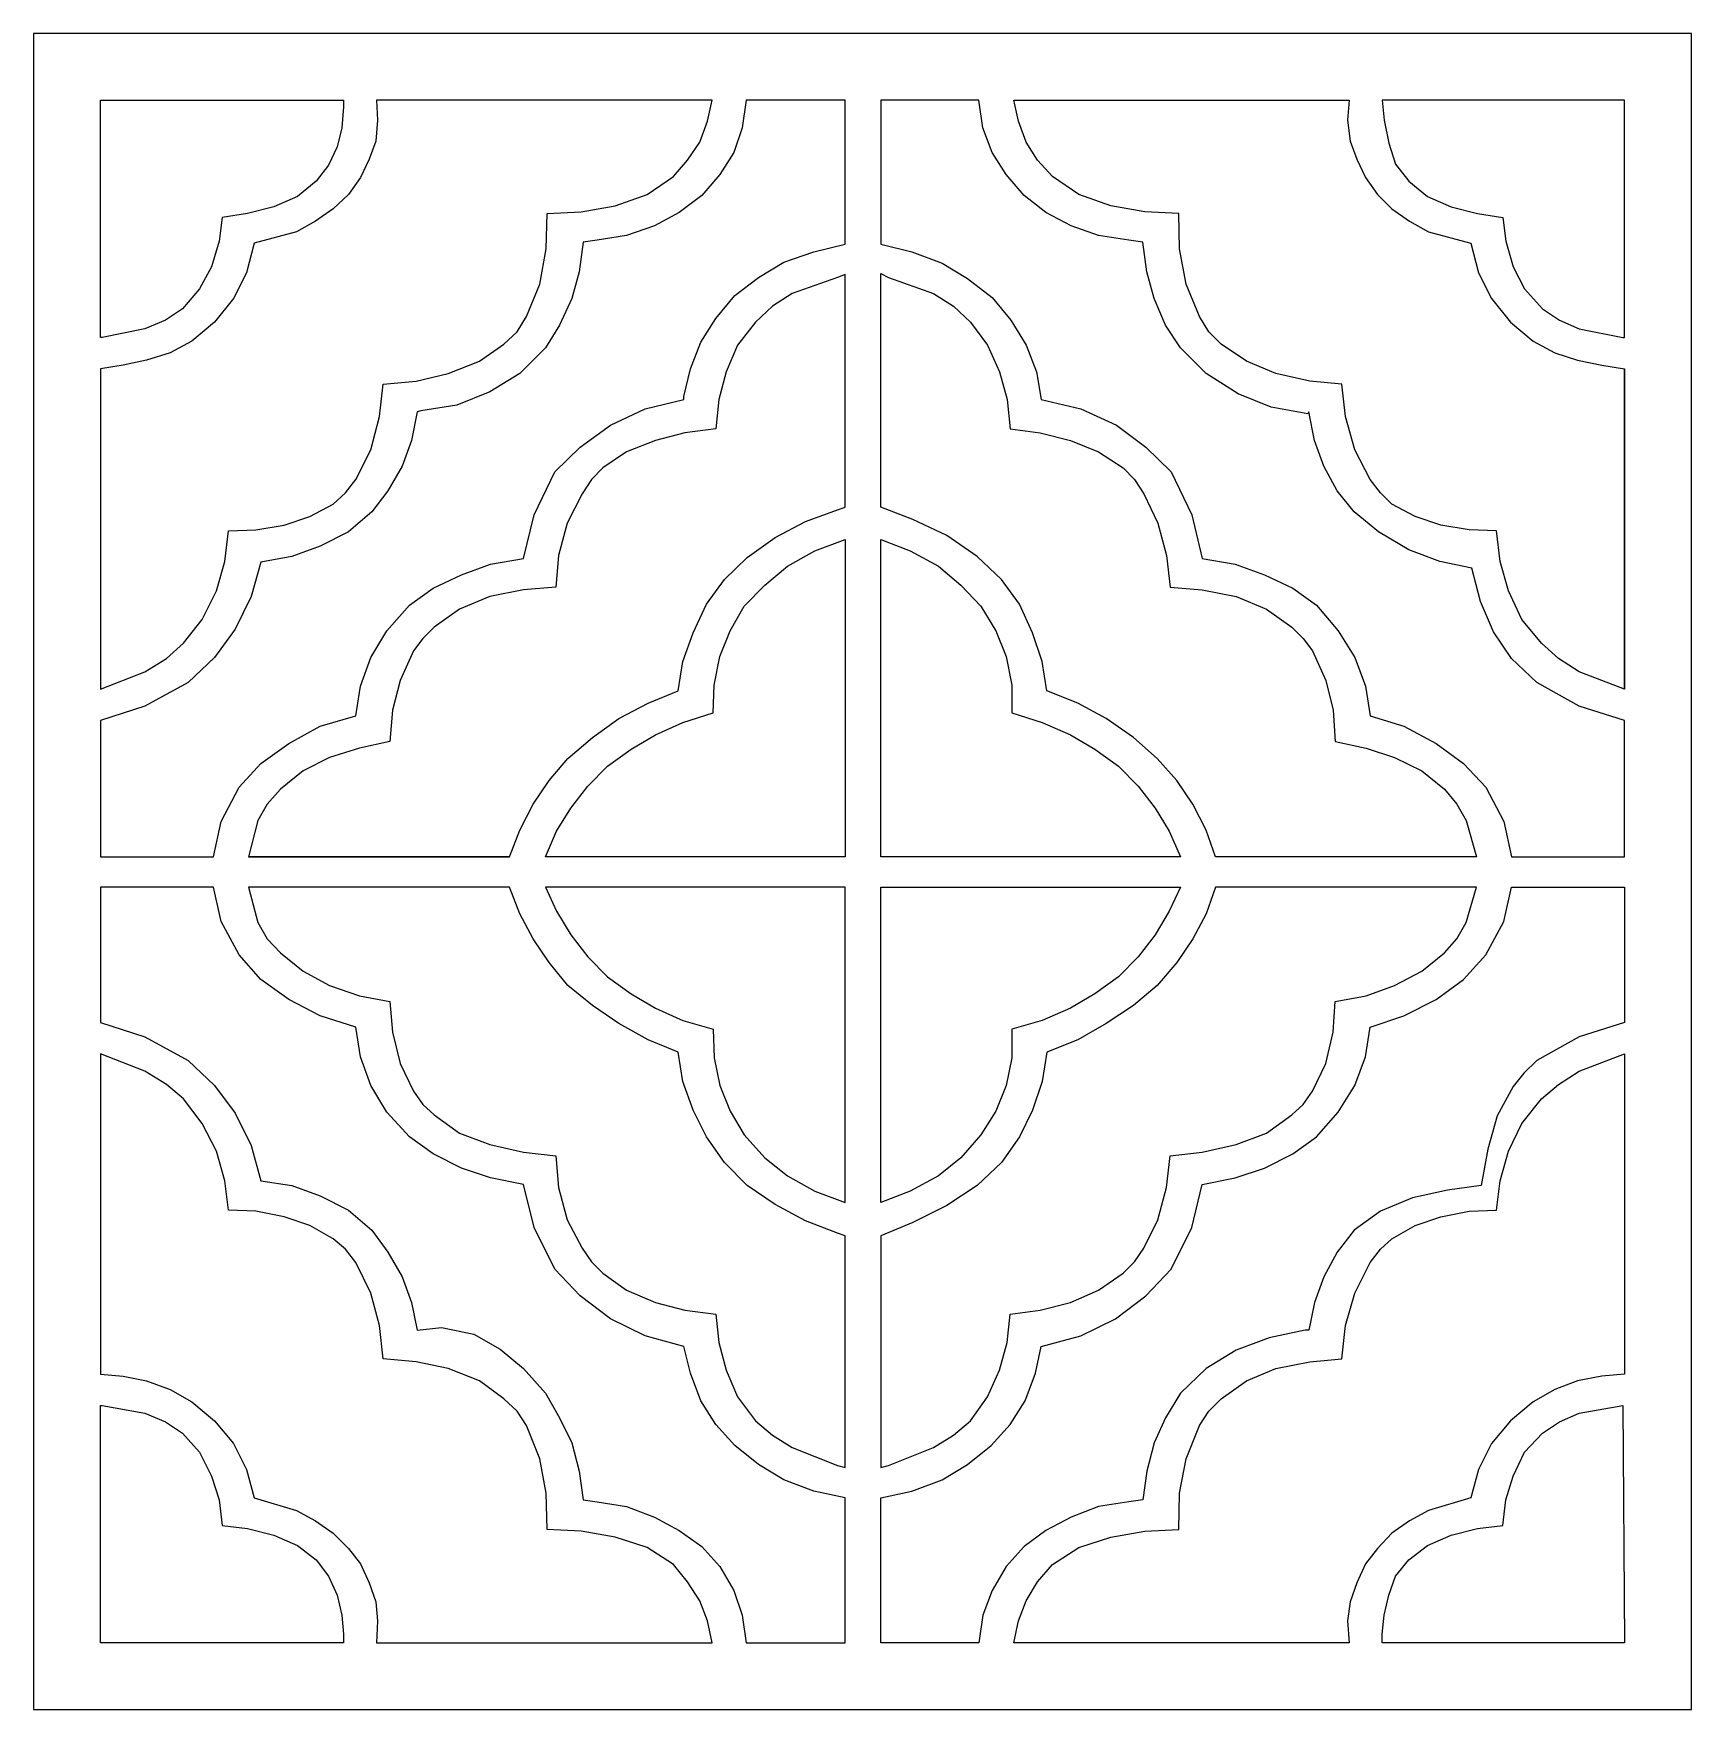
# Model space of a CAD drawing. Header units: centimetres. Extents: x -1.98 to 1.98, y -2 to 2.
import ezdxf

# ---------------------------------------------------------------- set-up
doc = ezdxf.new("R2010")
doc.units = ezdxf.units.CM
doc.header["$MEASUREMENT"] = 0
doc.layers.add('Layer 1', color=7, linetype='Continuous')

msp = doc.modelspace()

# ---------------------------------------------------------------- linework, layer by layer
at = {"layer": 'Layer 1', "color": 242}
for points, knots in [([(-1.97856, 2.00073), (-1.97856, 2.00073), (1.97857, 2.00073), (1.97857, 2.00073), (1.97857, 2.00073), (1.97857, 2.00073), (1.97857, -2.00073), (1.97857, -2.00073), (1.97857, -2.00073), (1.97857, -2.00073), (-1.97856, -2.00073), (-1.97856, -2.00073), (-1.97856, -2.00073), (-1.97856, -2.00073), (-1.97856, 2.00073), (-1.97856, 2.00073)], [0, 0, 0, 0, 0.2, 0.2, 0.2, 0.2, 0.4, 0.4, 0.4, 0.4, 0.6, 0.6, 0.6, 0.6, 1, 1, 1, 1]), ([(-1.06296, 1.09761), (-1.06296, 1.09761), (-1.05395, 1.09989), (-1.05395, 1.09989), (-1.05395, 1.09989), (-1.05395, 1.09989), (-0.96848, 1.11353), (-0.96848, 1.11353), (-0.96848, 1.11353), (-0.96848, 1.11353), (-0.88973, 1.14538), (-0.88973, 1.14538), (-0.88973, 1.14538), (-0.88973, 1.14538), (-0.81774, 1.18862), (-0.81774, 1.18862), (-0.81774, 1.18862), (-0.81774, 1.18862), (-0.757, 1.25003), (-0.757, 1.25003), (-0.757, 1.25003), (-0.757, 1.25003), (-0.72325, 1.30462), (-0.72325, 1.30462), (-0.72325, 1.30462), (-0.72325, 1.30462), (-0.69401, 1.36832), (-0.69401, 1.36832), (-0.69401, 1.36832), (-0.69401, 1.36832), (-0.676, 1.43201), (-0.676, 1.43201), (-0.676, 1.43201), (-0.676, 1.43201), (-0.66701, 1.50254), (-0.66701, 1.50254), (-0.66701, 1.50254), (-0.66701, 1.50254), (-0.63327, 1.5071), (-0.63327, 1.5071), (-0.63327, 1.5071), (-0.63327, 1.5071), (-0.56354, 1.51847), (-0.56354, 1.51847), (-0.56354, 1.51847), (-0.56354, 1.51847), (-0.49606, 1.5412), (-0.49606, 1.5412), (-0.49606, 1.5412), (-0.49606, 1.5412), (-0.43757, 1.57305), (-0.43757, 1.57305), (-0.43757, 1.57305), (-0.43757, 1.57305), (-0.38355, 1.61402), (-0.38355, 1.61402), (-0.38355, 1.61402), (-0.38355, 1.61402), (-0.34083, 1.66406), (-0.34083, 1.66406), (-0.34083, 1.66406), (-0.34083, 1.66406), (-0.30709, 1.71637), (-0.30709, 1.71637), (-0.30709, 1.71637), (-0.30709, 1.71637), (-0.28682, 1.77553), (-0.28682, 1.77553), (-0.28682, 1.77553), (-0.28682, 1.77553), (-0.27783, 1.8415), (-0.27783, 1.8415), (-0.27783, 1.8415), (-0.27783, 1.8415), (-0.04161, 1.8415), (-0.04161, 1.8415), (-0.04161, 1.8415), (-0.04161, 1.8415), (-0.04161, 1.49798), (-0.04161, 1.49798), (-0.04161, 1.49798), (-0.04161, 1.49798), (-0.11586, 1.47979), (-0.11586, 1.47979), (-0.11586, 1.47979), (-0.11586, 1.47979), (-0.18785, 1.45478), (-0.18785, 1.45478), (-0.18785, 1.45478), (-0.18785, 1.45478), (-0.24859, 1.41837), (-0.24859, 1.41837), (-0.24859, 1.41837), (-0.24859, 1.41837), (-0.30483, 1.37515), (-0.30483, 1.37515), (-0.30483, 1.37515), (-0.30483, 1.37515), (-0.34981, 1.32055), (-0.34981, 1.32055), (-0.34981, 1.32055), (-0.34981, 1.32055), (-0.3858, 1.26368), (-0.3858, 1.26368), (-0.3858, 1.26368), (-0.3858, 1.26368), (-0.41055, 1.19999), (-0.41055, 1.19999), (-0.41055, 1.19999), (-0.41055, 1.19999), (-0.4263, 1.13401), (-0.4263, 1.13401), (-0.4263, 1.13401), (-0.4263, 1.13401), (-0.4263, 1.12719), (-0.4263, 1.12719), (-0.4263, 1.12719), (-0.4263, 1.12719), (-0.51854, 1.10445), (-0.51854, 1.10445), (-0.51854, 1.10445), (-0.51854, 1.10445), (-0.60178, 1.06576), (-0.60178, 1.06576), (-0.60178, 1.06576), (-0.60178, 1.06576), (-0.67377, 1.01346), (-0.67377, 1.01346), (-0.67377, 1.01346), (-0.67377, 1.01346), (-0.73451, 0.95429), (-0.73451, 0.95429), (-0.73451, 0.95429), (-0.73451, 0.95429), (-0.78401, 0.85194), (-0.78401, 0.85194), (-0.78401, 0.85194), (-0.78401, 0.85194), (-0.80876, 0.74729), (-0.80876, 0.74729), (-0.80876, 0.74729), (-0.80876, 0.74729), (-0.88748, 0.73364), (-0.88748, 0.73364), (-0.88748, 0.73364), (-0.88748, 0.73364), (-0.95723, 0.70861), (-0.95723, 0.70861), (-0.95723, 0.70861), (-0.95723, 0.70861), (-1.02472, 0.67676), (-1.02472, 0.67676), (-1.02472, 0.67676), (-1.02472, 0.67676), (-1.08096, 0.63582), (-1.08096, 0.63582), (-1.08096, 0.63582), (-1.08096, 0.63582), (-1.13494, 0.5744), (-1.13494, 0.5744), (-1.13494, 0.5744), (-1.13494, 0.5744), (-1.17319, 0.5107), (-1.17319, 0.5107), (-1.17319, 0.5107), (-1.17319, 0.5107), (-1.19794, 0.44247), (-1.19794, 0.44247), (-1.19794, 0.44247), (-1.19794, 0.44247), (-1.20919, 0.37194), (-1.20919, 0.37194), (-1.20919, 0.37194), (-1.20919, 0.37194), (-1.29466, 0.34692), (-1.29466, 0.34692), (-1.29466, 0.34692), (-1.29466, 0.34692), (-1.36891, 0.30597), (-1.36891, 0.30597), (-1.36891, 0.30597), (-1.36891, 0.30597), (-1.43641, 0.25819), (-1.43641, 0.25819), (-1.43641, 0.25819), (-1.43641, 0.25819), (-1.48814, 0.20132), (-1.48814, 0.20132), (-1.48814, 0.20132), (-1.48814, 0.20132), (-1.53089, 0.11944), (-1.53089, 0.11944), (-1.53089, 0.11944), (-1.53089, 0.11944), (-1.54888, 0.03525), (-1.54888, 0.03525), (-1.54888, 0.03525), (-1.54888, 0.03525), (-1.81885, 0.03525), (-1.81885, 0.03525), (-1.81885, 0.03525), (-1.81885, 0.03525), (-1.81885, 0.36057), (-1.81885, 0.36057), (-1.81885, 0.36057), (-1.81885, 0.36057), (-1.7131, 0.39469), (-1.7131, 0.39469), (-1.7131, 0.39469), (-1.7131, 0.39469), (-1.60961, 0.45155), (-1.60961, 0.45155), (-1.60961, 0.45155), (-1.60961, 0.45155), (-1.54663, 0.5107), (-1.54663, 0.5107), (-1.54663, 0.5107), (-1.54663, 0.5107), (-1.49714, 0.57895), (-1.49714, 0.57895), (-1.49714, 0.57895), (-1.49714, 0.57895), (-1.4589, 0.6563), (-1.4589, 0.6563), (-1.4589, 0.6563), (-1.4589, 0.6563), (-1.43641, 0.73818), (-1.43641, 0.73818), (-1.43641, 0.73818), (-1.43641, 0.73818), (-1.36215, 0.75184), (-1.36215, 0.75184), (-1.36215, 0.75184), (-1.36215, 0.75184), (-1.29466, 0.77687), (-1.29466, 0.77687), (-1.29466, 0.77687), (-1.29466, 0.77687), (-1.22717, 0.81098), (-1.22717, 0.81098), (-1.22717, 0.81098), (-1.22717, 0.81098), (-1.17094, 0.85875), (-1.17094, 0.85875), (-1.17094, 0.85875), (-1.17094, 0.85875), (-1.13269, 0.9088), (-1.13269, 0.9088), (-1.13269, 0.9088), (-1.13269, 0.9088), (-1.09896, 0.96796), (-1.09896, 0.96796), (-1.09896, 0.96796), (-1.09896, 0.96796), (-1.07645, 1.02937), (-1.07645, 1.02937), (-1.07645, 1.02937), (-1.07645, 1.02937), (-1.06296, 1.09761), (-1.06296, 1.09761)], [0, 0, 0, 0, 0.0151515, 0.0151515, 0.0151515, 0.0151515, 0.030303, 0.030303, 0.030303, 0.030303, 0.0454545, 0.0454545, 0.0454545, 0.0454545, 0.0606061, 0.0606061, 0.0606061, 0.0606061, 0.0757576, 0.0757576, 0.0757576, 0.0757576, 0.0909091, 0.0909091, 0.0909091, 0.0909091, 0.1060606, 0.1060606, 0.1060606, 0.1060606, 0.1212121, 0.1212121, 0.1212121, 0.1212121, 0.1363636, 0.1363636, 0.1363636, 0.1363636, 0.1515152, 0.1515152, 0.1515152, 0.1515152, 0.1666667, 0.1666667, 0.1666667, 0.1666667, 0.1818182, 0.1818182, 0.1818182, 0.1818182, 0.1969697, 0.1969697, 0.1969697, 0.1969697, 0.2121212, 0.2121212, 0.2121212, 0.2121212, 0.2272727, 0.2272727, 0.2272727, 0.2272727, 0.2424242, 0.2424242, 0.2424242, 0.2424242, 0.2575758, 0.2575758, 0.2575758, 0.2575758, 0.2727273, 0.2727273, 0.2727273, 0.2727273, 0.2878788, 0.2878788, 0.2878788, 0.2878788, 0.3030303, 0.3030303, 0.3030303, 0.3030303, 0.3181818, 0.3181818, 0.3181818, 0.3181818, 0.3333333, 0.3333333, 0.3333333, 0.3333333, 0.3484848, 0.3484848, 0.3484848, 0.3484848, 0.3636364, 0.3636364, 0.3636364, 0.3636364, 0.3787879, 0.3787879, 0.3787879, 0.3787879, 0.3939394, 0.3939394, 0.3939394, 0.3939394, 0.4090909, 0.4090909, 0.4090909, 0.4090909, 0.4242424, 0.4242424, 0.4242424, 0.4242424, 0.4393939, 0.4393939, 0.4393939, 0.4393939, 0.4545455, 0.4545455, 0.4545455, 0.4545455, 0.469697, 0.469697, 0.469697, 0.469697, 0.4848485, 0.4848485, 0.4848485, 0.4848485, 0.5, 0.5, 0.5, 0.5, 0.5151515, 0.5151515, 0.5151515, 0.5151515, 0.530303, 0.530303, 0.530303, 0.530303, 0.5454545, 0.5454545, 0.5454545, 0.5454545, 0.5606061, 0.5606061, 0.5606061, 0.5606061, 0.5757576, 0.5757576, 0.5757576, 0.5757576, 0.5909091, 0.5909091, 0.5909091, 0.5909091, 0.6060606, 0.6060606, 0.6060606, 0.6060606, 0.6212121, 0.6212121, 0.6212121, 0.6212121, 0.6363636, 0.6363636, 0.6363636, 0.6363636, 0.6515152, 0.6515152, 0.6515152, 0.6515152, 0.6666667, 0.6666667, 0.6666667, 0.6666667, 0.6818182, 0.6818182, 0.6818182, 0.6818182, 0.6969697, 0.6969697, 0.6969697, 0.6969697, 0.7121212, 0.7121212, 0.7121212, 0.7121212, 0.7272727, 0.7272727, 0.7272727, 0.7272727, 0.7424242, 0.7424242, 0.7424242, 0.7424242, 0.7575758, 0.7575758, 0.7575758, 0.7575758, 0.7727273, 0.7727273, 0.7727273, 0.7727273, 0.7878788, 0.7878788, 0.7878788, 0.7878788, 0.8030303, 0.8030303, 0.8030303, 0.8030303, 0.8181818, 0.8181818, 0.8181818, 0.8181818, 0.8333333, 0.8333333, 0.8333333, 0.8333333, 0.8484848, 0.8484848, 0.8484848, 0.8484848, 0.8636364, 0.8636364, 0.8636364, 0.8636364, 0.8787879, 0.8787879, 0.8787879, 0.8787879, 0.8939394, 0.8939394, 0.8939394, 0.8939394, 0.9090909, 0.9090909, 0.9090909, 0.9090909, 0.9242424, 0.9242424, 0.9242424, 0.9242424, 0.9393939, 0.9393939, 0.9393939, 0.9393939, 0.9545455, 0.9545455, 0.9545455, 0.9545455, 0.969697, 0.969697, 0.969697, 0.969697, 1, 1, 1, 1]), ([(-1.23843, 1.82556), (-1.23843, 1.82556), (-1.23843, 1.8415), (-1.23843, 1.8415), (-1.23843, 1.8415), (-1.23843, 1.8415), (-1.81885, 1.8415), (-1.81885, 1.8415), (-1.81885, 1.8415), (-1.81885, 1.8415), (-1.81885, 1.27504), (-1.81885, 1.27504), (-1.81885, 1.27504), (-1.81885, 1.27504), (-1.81435, 1.27504), (-1.81435, 1.27504), (-1.81435, 1.27504), (-1.81435, 1.27504), (-1.7131, 1.29553), (-1.7131, 1.29553), (-1.7131, 1.29553), (-1.7131, 1.29553), (-1.66361, 1.31601), (-1.66361, 1.31601), (-1.66361, 1.31601), (-1.66361, 1.31601), (-1.62312, 1.3433), (-1.62312, 1.3433), (-1.62312, 1.3433), (-1.62312, 1.3433), (-1.58263, 1.39108), (-1.58263, 1.39108), (-1.58263, 1.39108), (-1.58263, 1.39108), (-1.55339, 1.4434), (-1.55339, 1.4434), (-1.55339, 1.4434), (-1.55339, 1.4434), (-1.53539, 1.50482), (-1.53539, 1.50482), (-1.53539, 1.50482), (-1.53539, 1.50482), (-1.52864, 1.56167), (-1.52864, 1.56167), (-1.52864, 1.56167), (-1.52864, 1.56167), (-1.4679, 1.57079), (-1.4679, 1.57079), (-1.4679, 1.57079), (-1.4679, 1.57079), (-1.40491, 1.58671), (-1.40491, 1.58671), (-1.40491, 1.58671), (-1.40491, 1.58671), (-1.34866, 1.61174), (-1.34866, 1.61174), (-1.34866, 1.61174), (-1.34866, 1.61174), (-1.30366, 1.64814), (-1.30366, 1.64814), (-1.30366, 1.64814), (-1.30366, 1.64814), (-1.27442, 1.68679), (-1.27442, 1.68679), (-1.27442, 1.68679), (-1.27442, 1.68679), (-1.25418, 1.73003), (-1.25418, 1.73003), (-1.25418, 1.73003), (-1.25418, 1.73003), (-1.24293, 1.77553), (-1.24293, 1.77553), (-1.24293, 1.77553), (-1.24293, 1.77553), (-1.23843, 1.82556), (-1.23843, 1.82556)], [0, 0, 0, 0, 0.05, 0.05, 0.05, 0.05, 0.1, 0.1, 0.1, 0.1, 0.15, 0.15, 0.15, 0.15, 0.2, 0.2, 0.2, 0.2, 0.25, 0.25, 0.25, 0.25, 0.3, 0.3, 0.3, 0.3, 0.35, 0.35, 0.35, 0.35, 0.4, 0.4, 0.4, 0.4, 0.45, 0.45, 0.45, 0.45, 0.5, 0.5, 0.5, 0.5, 0.55, 0.55, 0.55, 0.55, 0.6, 0.6, 0.6, 0.6, 0.65, 0.65, 0.65, 0.65, 0.7, 0.7, 0.7, 0.7, 0.75, 0.75, 0.75, 0.75, 0.8, 0.8, 0.8, 0.8, 0.85, 0.85, 0.85, 0.85, 0.9, 0.9, 0.9, 0.9, 1, 1, 1, 1]), ([(-1.81885, 0.43564), (-1.81885, 0.43564), (-1.81885, 1.19999), (-1.81885, 1.19999), (-1.81885, 1.19999), (-1.81885, 1.19999), (-1.76484, 1.20908), (-1.76484, 1.20908), (-1.76484, 1.20908), (-1.76484, 1.20908), (-1.7086, 1.22045), (-1.7086, 1.22045), (-1.7086, 1.22045), (-1.7086, 1.22045), (-1.65236, 1.23866), (-1.65236, 1.23866), (-1.65236, 1.23866), (-1.65236, 1.23866), (-1.60063, 1.26596), (-1.60063, 1.26596), (-1.60063, 1.26596), (-1.60063, 1.26596), (-1.54663, 1.31145), (-1.54663, 1.31145), (-1.54663, 1.31145), (-1.54663, 1.31145), (-1.50165, 1.36832), (-1.50165, 1.36832), (-1.50165, 1.36832), (-1.50165, 1.36832), (-1.47015, 1.42974), (-1.47015, 1.42974), (-1.47015, 1.42974), (-1.47015, 1.42974), (-1.45213, 1.50026), (-1.45213, 1.50026), (-1.45213, 1.50026), (-1.45213, 1.50026), (-1.35091, 1.52756), (-1.35091, 1.52756), (-1.35091, 1.52756), (-1.35091, 1.52756), (-1.30592, 1.5526), (-1.30592, 1.5526), (-1.30592, 1.5526), (-1.30592, 1.5526), (-1.26316, 1.58216), (-1.26316, 1.58216), (-1.26316, 1.58216), (-1.26316, 1.58216), (-1.22717, 1.61629), (-1.22717, 1.61629), (-1.22717, 1.61629), (-1.22717, 1.61629), (-1.19794, 1.65722), (-1.19794, 1.65722), (-1.19794, 1.65722), (-1.19794, 1.65722), (-1.1777, 1.70044), (-1.1777, 1.70044), (-1.1777, 1.70044), (-1.1777, 1.70044), (-1.16194, 1.74368), (-1.16194, 1.74368), (-1.16194, 1.74368), (-1.16194, 1.74368), (-1.15745, 1.79372), (-1.15745, 1.79372), (-1.15745, 1.79372), (-1.15745, 1.79372), (-1.1597, 1.8415), (-1.1597, 1.8415), (-1.1597, 1.8415), (-1.1597, 1.8415), (-0.35882, 1.8415), (-0.35882, 1.8415), (-0.35882, 1.8415), (-0.35882, 1.8415), (-0.37007, 1.79145), (-0.37007, 1.79145), (-0.37007, 1.79145), (-0.37007, 1.79145), (-0.38806, 1.74141), (-0.38806, 1.74141), (-0.38806, 1.74141), (-0.38806, 1.74141), (-0.41731, 1.69819), (-0.41731, 1.69819), (-0.41731, 1.69819), (-0.41731, 1.69819), (-0.45106, 1.6595), (-0.45106, 1.6595), (-0.45106, 1.6595), (-0.45106, 1.6595), (-0.51404, 1.61629), (-0.51404, 1.61629), (-0.51404, 1.61629), (-0.51404, 1.61629), (-0.59054, 1.58898), (-0.59054, 1.58898), (-0.59054, 1.58898), (-0.59054, 1.58898), (-0.67151, 1.57534), (-0.67151, 1.57534), (-0.67151, 1.57534), (-0.67151, 1.57534), (-0.75251, 1.57079), (-0.75251, 1.57079), (-0.75251, 1.57079), (-0.75251, 1.57079), (-0.75475, 1.48662), (-0.75475, 1.48662), (-0.75475, 1.48662), (-0.75475, 1.48662), (-0.7705, 1.40243), (-0.7705, 1.40243), (-0.7705, 1.40243), (-0.7705, 1.40243), (-0.80199, 1.32511), (-0.80199, 1.32511), (-0.80199, 1.32511), (-0.80199, 1.32511), (-0.82449, 1.2887), (-0.82449, 1.2887), (-0.82449, 1.2887), (-0.82449, 1.2887), (-0.85598, 1.25914), (-0.85598, 1.25914), (-0.85598, 1.25914), (-0.85598, 1.25914), (-0.91447, 1.21818), (-0.91447, 1.21818), (-0.91447, 1.21818), (-0.91447, 1.21818), (-0.98872, 1.18862), (-0.98872, 1.18862), (-0.98872, 1.18862), (-0.98872, 1.18862), (-1.06522, 1.17042), (-1.06522, 1.17042), (-1.06522, 1.17042), (-1.06522, 1.17042), (-1.14395, 1.1636), (-1.14395, 1.1636), (-1.14395, 1.1636), (-1.14395, 1.1636), (-1.15295, 1.08623), (-1.15295, 1.08623), (-1.15295, 1.08623), (-1.15295, 1.08623), (-1.17319, 1.00663), (-1.17319, 1.00663), (-1.17319, 1.00663), (-1.17319, 1.00663), (-1.20919, 0.93611), (-1.20919, 0.93611), (-1.20919, 0.93611), (-1.20919, 0.93611), (-1.23392, 0.90426), (-1.23392, 0.90426), (-1.23392, 0.90426), (-1.23392, 0.90426), (-1.26316, 0.87695), (-1.26316, 0.87695), (-1.26316, 0.87695), (-1.26316, 0.87695), (-1.31942, 0.84738), (-1.31942, 0.84738), (-1.31942, 0.84738), (-1.31942, 0.84738), (-1.38016, 0.8269), (-1.38016, 0.8269), (-1.38016, 0.8269), (-1.38016, 0.8269), (-1.44763, 0.81553), (-1.44763, 0.81553), (-1.44763, 0.81553), (-1.44763, 0.81553), (-1.51287, 0.81326), (-1.51287, 0.81326), (-1.51287, 0.81326), (-1.51287, 0.81326), (-1.52189, 0.74046), (-1.52189, 0.74046), (-1.52189, 0.74046), (-1.52189, 0.74046), (-1.54212, 0.66994), (-1.54212, 0.66994), (-1.54212, 0.66994), (-1.54212, 0.66994), (-1.57586, 0.60171), (-1.57586, 0.60171), (-1.57586, 0.60171), (-1.57586, 0.60171), (-1.62087, 0.54482), (-1.62087, 0.54482), (-1.62087, 0.54482), (-1.62087, 0.54482), (-1.66136, 0.50843), (-1.66136, 0.50843), (-1.66136, 0.50843), (-1.66136, 0.50843), (-1.7131, 0.47658), (-1.7131, 0.47658), (-1.7131, 0.47658), (-1.7131, 0.47658), (-1.81885, 0.43564), (-1.81885, 0.43564)], [0, 0, 0, 0, 0.0188679, 0.0188679, 0.0188679, 0.0188679, 0.0377358, 0.0377358, 0.0377358, 0.0377358, 0.0566038, 0.0566038, 0.0566038, 0.0566038, 0.0754717, 0.0754717, 0.0754717, 0.0754717, 0.0943396, 0.0943396, 0.0943396, 0.0943396, 0.1132075, 0.1132075, 0.1132075, 0.1132075, 0.1320755, 0.1320755, 0.1320755, 0.1320755, 0.1509434, 0.1509434, 0.1509434, 0.1509434, 0.1698113, 0.1698113, 0.1698113, 0.1698113, 0.1886792, 0.1886792, 0.1886792, 0.1886792, 0.2075472, 0.2075472, 0.2075472, 0.2075472, 0.2264151, 0.2264151, 0.2264151, 0.2264151, 0.245283, 0.245283, 0.245283, 0.245283, 0.2641509, 0.2641509, 0.2641509, 0.2641509, 0.2830189, 0.2830189, 0.2830189, 0.2830189, 0.3018868, 0.3018868, 0.3018868, 0.3018868, 0.3207547, 0.3207547, 0.3207547, 0.3207547, 0.3396226, 0.3396226, 0.3396226, 0.3396226, 0.3584906, 0.3584906, 0.3584906, 0.3584906, 0.3773585, 0.3773585, 0.3773585, 0.3773585, 0.3962264, 0.3962264, 0.3962264, 0.3962264, 0.4150943, 0.4150943, 0.4150943, 0.4150943, 0.4339623, 0.4339623, 0.4339623, 0.4339623, 0.4528302, 0.4528302, 0.4528302, 0.4528302, 0.4716981, 0.4716981, 0.4716981, 0.4716981, 0.490566, 0.490566, 0.490566, 0.490566, 0.509434, 0.509434, 0.509434, 0.509434, 0.5283019, 0.5283019, 0.5283019, 0.5283019, 0.5471698, 0.5471698, 0.5471698, 0.5471698, 0.5660377, 0.5660377, 0.5660377, 0.5660377, 0.5849057, 0.5849057, 0.5849057, 0.5849057, 0.6037736, 0.6037736, 0.6037736, 0.6037736, 0.6226415, 0.6226415, 0.6226415, 0.6226415, 0.6415094, 0.6415094, 0.6415094, 0.6415094, 0.6603774, 0.6603774, 0.6603774, 0.6603774, 0.6792453, 0.6792453, 0.6792453, 0.6792453, 0.6981132, 0.6981132, 0.6981132, 0.6981132, 0.7169811, 0.7169811, 0.7169811, 0.7169811, 0.7358491, 0.7358491, 0.7358491, 0.7358491, 0.754717, 0.754717, 0.754717, 0.754717, 0.7735849, 0.7735849, 0.7735849, 0.7735849, 0.7924528, 0.7924528, 0.7924528, 0.7924528, 0.8113208, 0.8113208, 0.8113208, 0.8113208, 0.8301887, 0.8301887, 0.8301887, 0.8301887, 0.8490566, 0.8490566, 0.8490566, 0.8490566, 0.8679245, 0.8679245, 0.8679245, 0.8679245, 0.8867925, 0.8867925, 0.8867925, 0.8867925, 0.9056604, 0.9056604, 0.9056604, 0.9056604, 0.9245283, 0.9245283, 0.9245283, 0.9245283, 0.9433962, 0.9433962, 0.9433962, 0.9433962, 0.9622642, 0.9622642, 0.9622642, 0.9622642, 1, 1, 1, 1]), ([(1.54888, 0.03525), (1.54888, 0.03525), (1.53089, 0.11944), (1.53089, 0.11944), (1.53089, 0.11944), (1.53089, 0.11944), (1.48814, 0.20132), (1.48814, 0.20132), (1.48814, 0.20132), (1.48814, 0.20132), (1.43415, 0.25819), (1.43415, 0.25819), (1.43415, 0.25819), (1.43415, 0.25819), (1.36891, 0.30597), (1.36891, 0.30597), (1.36891, 0.30597), (1.36891, 0.30597), (1.29241, 0.34692), (1.29241, 0.34692), (1.29241, 0.34692), (1.29241, 0.34692), (1.21143, 0.37194), (1.21143, 0.37194), (1.21143, 0.37194), (1.21143, 0.37194), (1.20018, 0.44247), (1.20018, 0.44247), (1.20018, 0.44247), (1.20018, 0.44247), (1.17545, 0.5107), (1.17545, 0.5107), (1.17545, 0.5107), (1.17545, 0.5107), (1.13494, 0.5744), (1.13494, 0.5744), (1.13494, 0.5744), (1.13494, 0.5744), (1.08321, 0.63582), (1.08321, 0.63582), (1.08321, 0.63582), (1.08321, 0.63582), (1.02697, 0.67676), (1.02697, 0.67676), (1.02697, 0.67676), (1.02697, 0.67676), (0.95947, 0.70861), (0.95947, 0.70861), (0.95947, 0.70861), (0.95947, 0.70861), (0.88974, 0.73364), (0.88974, 0.73364), (0.88974, 0.73364), (0.88974, 0.73364), (0.81101, 0.74729), (0.81101, 0.74729), (0.81101, 0.74729), (0.81101, 0.74729), (0.78625, 0.85194), (0.78625, 0.85194), (0.78625, 0.85194), (0.78625, 0.85194), (0.73676, 0.95429), (0.73676, 0.95429), (0.73676, 0.95429), (0.73676, 0.95429), (0.67601, 1.01346), (0.67601, 1.01346), (0.67601, 1.01346), (0.67601, 1.01346), (0.60628, 1.06576), (0.60628, 1.06576), (0.60628, 1.06576), (0.60628, 1.06576), (0.52079, 1.10445), (0.52079, 1.10445), (0.52079, 1.10445), (0.52079, 1.10445), (0.42631, 1.12719), (0.42631, 1.12719), (0.42631, 1.12719), (0.42631, 1.12719), (0.41505, 1.19315), (0.41505, 1.19315), (0.41505, 1.19315), (0.41505, 1.19315), (0.39032, 1.25686), (0.39032, 1.25686), (0.39032, 1.25686), (0.39032, 1.25686), (0.35432, 1.31601), (0.35432, 1.31601), (0.35432, 1.31601), (0.35432, 1.31601), (0.30934, 1.37058), (0.30934, 1.37058), (0.30934, 1.37058), (0.30934, 1.37058), (0.25084, 1.4161), (0.25084, 1.4161), (0.25084, 1.4161), (0.25084, 1.4161), (0.19009, 1.4525), (0.19009, 1.4525), (0.19009, 1.4525), (0.19009, 1.4525), (0.11812, 1.47979), (0.11812, 1.47979), (0.11812, 1.47979), (0.11812, 1.47979), (0.04387, 1.49798), (0.04387, 1.49798), (0.04387, 1.49798), (0.04387, 1.49798), (0.04387, 1.8415), (0.04387, 1.8415), (0.04387, 1.8415), (0.04387, 1.8415), (0.27784, 1.8415), (0.27784, 1.8415), (0.27784, 1.8415), (0.27784, 1.8415), (0.28682, 1.77553), (0.28682, 1.77553), (0.28682, 1.77553), (0.28682, 1.77553), (0.30934, 1.71637), (0.30934, 1.71637), (0.30934, 1.71637), (0.30934, 1.71637), (0.34308, 1.66406), (0.34308, 1.66406), (0.34308, 1.66406), (0.34308, 1.66406), (0.38581, 1.61402), (0.38581, 1.61402), (0.38581, 1.61402), (0.38581, 1.61402), (0.43757, 1.57305), (0.43757, 1.57305), (0.43757, 1.57305), (0.43757, 1.57305), (0.49831, 1.5412), (0.49831, 1.5412), (0.49831, 1.5412), (0.49831, 1.5412), (0.56354, 1.51847), (0.56354, 1.51847), (0.56354, 1.51847), (0.56354, 1.51847), (0.63552, 1.5071), (0.63552, 1.5071), (0.63552, 1.5071), (0.63552, 1.5071), (0.66926, 1.50254), (0.66926, 1.50254), (0.66926, 1.50254), (0.66926, 1.50254), (0.67827, 1.43201), (0.67827, 1.43201), (0.67827, 1.43201), (0.67827, 1.43201), (0.69626, 1.36832), (0.69626, 1.36832), (0.69626, 1.36832), (0.69626, 1.36832), (0.72326, 1.30462), (0.72326, 1.30462), (0.72326, 1.30462), (0.72326, 1.30462), (0.75925, 1.25003), (0.75925, 1.25003), (0.75925, 1.25003), (0.75925, 1.25003), (0.81998, 1.18862), (0.81998, 1.18862), (0.81998, 1.18862), (0.81998, 1.18862), (0.89648, 1.14085), (0.89648, 1.14085), (0.89648, 1.14085), (0.89648, 1.14085), (0.97521, 1.109), (0.97521, 1.109), (0.97521, 1.109), (0.97521, 1.109), (1.06296, 1.09308), (1.06296, 1.09308), (1.06296, 1.09308), (1.06296, 1.09308), (1.06522, 1.09761), (1.06522, 1.09761), (1.06522, 1.09761), (1.06522, 1.09761), (1.0787, 1.02937), (1.0787, 1.02937), (1.0787, 1.02937), (1.0787, 1.02937), (1.10119, 0.96796), (1.10119, 0.96796), (1.10119, 0.96796), (1.10119, 0.96796), (1.13269, 0.9088), (1.13269, 0.9088), (1.13269, 0.9088), (1.13269, 0.9088), (1.17319, 0.85875), (1.17319, 0.85875), (1.17319, 0.85875), (1.17319, 0.85875), (1.23167, 0.81098), (1.23167, 0.81098), (1.23167, 0.81098), (1.23167, 0.81098), (1.30367, 0.76775), (1.30367, 0.76775), (1.30367, 0.76775), (1.30367, 0.76775), (1.37792, 0.74046), (1.37792, 0.74046), (1.37792, 0.74046), (1.37792, 0.74046), (1.4544, 0.72455), (1.4544, 0.72455), (1.4544, 0.72455), (1.4544, 0.72455), (1.47465, 0.64491), (1.47465, 0.64491), (1.47465, 0.64491), (1.47465, 0.64491), (1.50614, 0.57212), (1.50614, 0.57212), (1.50614, 0.57212), (1.50614, 0.57212), (1.54888, 0.50843), (1.54888, 0.50843), (1.54888, 0.50843), (1.54888, 0.50843), (1.60961, 0.45155), (1.60961, 0.45155), (1.60961, 0.45155), (1.60961, 0.45155), (1.71087, 0.39469), (1.71087, 0.39469), (1.71087, 0.39469), (1.71087, 0.39469), (1.81885, 0.36057), (1.81885, 0.36057), (1.81885, 0.36057), (1.81885, 0.36057), (1.81885, 0.03525), (1.81885, 0.03525), (1.81885, 0.03525), (1.81885, 0.03525), (1.54888, 0.03525), (1.54888, 0.03525)], [0, 0, 0, 0, 0.0153846, 0.0153846, 0.0153846, 0.0153846, 0.0307692, 0.0307692, 0.0307692, 0.0307692, 0.0461538, 0.0461538, 0.0461538, 0.0461538, 0.0615385, 0.0615385, 0.0615385, 0.0615385, 0.0769231, 0.0769231, 0.0769231, 0.0769231, 0.0923077, 0.0923077, 0.0923077, 0.0923077, 0.1076923, 0.1076923, 0.1076923, 0.1076923, 0.1230769, 0.1230769, 0.1230769, 0.1230769, 0.1384615, 0.1384615, 0.1384615, 0.1384615, 0.1538462, 0.1538462, 0.1538462, 0.1538462, 0.1692308, 0.1692308, 0.1692308, 0.1692308, 0.1846154, 0.1846154, 0.1846154, 0.1846154, 0.2, 0.2, 0.2, 0.2, 0.2153846, 0.2153846, 0.2153846, 0.2153846, 0.2307692, 0.2307692, 0.2307692, 0.2307692, 0.2461538, 0.2461538, 0.2461538, 0.2461538, 0.2615385, 0.2615385, 0.2615385, 0.2615385, 0.2769231, 0.2769231, 0.2769231, 0.2769231, 0.2923077, 0.2923077, 0.2923077, 0.2923077, 0.3076923, 0.3076923, 0.3076923, 0.3076923, 0.3230769, 0.3230769, 0.3230769, 0.3230769, 0.3384615, 0.3384615, 0.3384615, 0.3384615, 0.3538462, 0.3538462, 0.3538462, 0.3538462, 0.3692308, 0.3692308, 0.3692308, 0.3692308, 0.3846154, 0.3846154, 0.3846154, 0.3846154, 0.4, 0.4, 0.4, 0.4, 0.4153846, 0.4153846, 0.4153846, 0.4153846, 0.4307692, 0.4307692, 0.4307692, 0.4307692, 0.4461538, 0.4461538, 0.4461538, 0.4461538, 0.4615385, 0.4615385, 0.4615385, 0.4615385, 0.4769231, 0.4769231, 0.4769231, 0.4769231, 0.4923077, 0.4923077, 0.4923077, 0.4923077, 0.5076923, 0.5076923, 0.5076923, 0.5076923, 0.5230769, 0.5230769, 0.5230769, 0.5230769, 0.5384615, 0.5384615, 0.5384615, 0.5384615, 0.5538462, 0.5538462, 0.5538462, 0.5538462, 0.5692308, 0.5692308, 0.5692308, 0.5692308, 0.5846154, 0.5846154, 0.5846154, 0.5846154, 0.6, 0.6, 0.6, 0.6, 0.6153846, 0.6153846, 0.6153846, 0.6153846, 0.6307692, 0.6307692, 0.6307692, 0.6307692, 0.6461538, 0.6461538, 0.6461538, 0.6461538, 0.6615385, 0.6615385, 0.6615385, 0.6615385, 0.6769231, 0.6769231, 0.6769231, 0.6769231, 0.6923077, 0.6923077, 0.6923077, 0.6923077, 0.7076923, 0.7076923, 0.7076923, 0.7076923, 0.7230769, 0.7230769, 0.7230769, 0.7230769, 0.7384615, 0.7384615, 0.7384615, 0.7384615, 0.7538462, 0.7538462, 0.7538462, 0.7538462, 0.7692308, 0.7692308, 0.7692308, 0.7692308, 0.7846154, 0.7846154, 0.7846154, 0.7846154, 0.8, 0.8, 0.8, 0.8, 0.8153846, 0.8153846, 0.8153846, 0.8153846, 0.8307692, 0.8307692, 0.8307692, 0.8307692, 0.8461538, 0.8461538, 0.8461538, 0.8461538, 0.8615385, 0.8615385, 0.8615385, 0.8615385, 0.8769231, 0.8769231, 0.8769231, 0.8769231, 0.8923077, 0.8923077, 0.8923077, 0.8923077, 0.9076923, 0.9076923, 0.9076923, 0.9076923, 0.9230769, 0.9230769, 0.9230769, 0.9230769, 0.9384615, 0.9384615, 0.9384615, 0.9384615, 0.9538462, 0.9538462, 0.9538462, 0.9538462, 0.9692308, 0.9692308, 0.9692308, 0.9692308, 1, 1, 1, 1]), ([(1.81885, 1.19999), (1.81885, 1.19999), (1.76484, 1.20908), (1.76484, 1.20908), (1.76484, 1.20908), (1.76484, 1.20908), (1.70636, 1.22045), (1.70636, 1.22045), (1.70636, 1.22045), (1.70636, 1.22045), (1.65237, 1.23866), (1.65237, 1.23866), (1.65237, 1.23866), (1.65237, 1.23866), (1.60063, 1.26596), (1.60063, 1.26596), (1.60063, 1.26596), (1.60063, 1.26596), (1.54663, 1.31145), (1.54663, 1.31145), (1.54663, 1.31145), (1.54663, 1.31145), (1.50165, 1.36832), (1.50165, 1.36832), (1.50165, 1.36832), (1.50165, 1.36832), (1.47015, 1.42974), (1.47015, 1.42974), (1.47015, 1.42974), (1.47015, 1.42974), (1.45214, 1.50026), (1.45214, 1.50026), (1.45214, 1.50026), (1.45214, 1.50026), (1.35091, 1.52756), (1.35091, 1.52756), (1.35091, 1.52756), (1.35091, 1.52756), (1.30592, 1.5526), (1.30592, 1.5526), (1.30592, 1.5526), (1.30592, 1.5526), (1.26317, 1.58216), (1.26317, 1.58216), (1.26317, 1.58216), (1.26317, 1.58216), (1.22943, 1.61629), (1.22943, 1.61629), (1.22943, 1.61629), (1.22943, 1.61629), (1.20018, 1.65722), (1.20018, 1.65722), (1.20018, 1.65722), (1.20018, 1.65722), (1.17994, 1.70044), (1.17994, 1.70044), (1.17994, 1.70044), (1.17994, 1.70044), (1.16419, 1.74368), (1.16419, 1.74368), (1.16419, 1.74368), (1.16419, 1.74368), (1.15745, 1.79372), (1.15745, 1.79372), (1.15745, 1.79372), (1.15745, 1.79372), (1.16194, 1.8415), (1.16194, 1.8415), (1.16194, 1.8415), (1.16194, 1.8415), (0.36108, 1.8415), (0.36108, 1.8415), (0.36108, 1.8415), (0.36108, 1.8415), (0.37232, 1.79145), (0.37232, 1.79145), (0.37232, 1.79145), (0.37232, 1.79145), (0.39032, 1.74141), (0.39032, 1.74141), (0.39032, 1.74141), (0.39032, 1.74141), (0.41731, 1.69819), (0.41731, 1.69819), (0.41731, 1.69819), (0.41731, 1.69819), (0.45331, 1.6595), (0.45331, 1.6595), (0.45331, 1.6595), (0.45331, 1.6595), (0.5163, 1.61629), (0.5163, 1.61629), (0.5163, 1.61629), (0.5163, 1.61629), (0.59279, 1.58898), (0.59279, 1.58898), (0.59279, 1.58898), (0.59279, 1.58898), (0.67378, 1.57534), (0.67378, 1.57534), (0.67378, 1.57534), (0.67378, 1.57534), (0.75475, 1.57079), (0.75475, 1.57079), (0.75475, 1.57079), (0.75475, 1.57079), (0.757, 1.48662), (0.757, 1.48662), (0.757, 1.48662), (0.757, 1.48662), (0.77275, 1.40243), (0.77275, 1.40243), (0.77275, 1.40243), (0.77275, 1.40243), (0.80425, 1.32511), (0.80425, 1.32511), (0.80425, 1.32511), (0.80425, 1.32511), (0.82675, 1.2887), (0.82675, 1.2887), (0.82675, 1.2887), (0.82675, 1.2887), (0.85598, 1.25914), (0.85598, 1.25914), (0.85598, 1.25914), (0.85598, 1.25914), (0.91672, 1.21818), (0.91672, 1.21818), (0.91672, 1.21818), (0.91672, 1.21818), (0.98647, 1.18862), (0.98647, 1.18862), (0.98647, 1.18862), (0.98647, 1.18862), (1.06746, 1.17042), (1.06746, 1.17042), (1.06746, 1.17042), (1.06746, 1.17042), (1.14395, 1.1636), (1.14395, 1.1636), (1.14395, 1.1636), (1.14395, 1.1636), (1.15295, 1.08623), (1.15295, 1.08623), (1.15295, 1.08623), (1.15295, 1.08623), (1.17545, 1.00663), (1.17545, 1.00663), (1.17545, 1.00663), (1.17545, 1.00663), (1.21143, 0.93611), (1.21143, 0.93611), (1.21143, 0.93611), (1.21143, 0.93611), (1.23618, 0.90426), (1.23618, 0.90426), (1.23618, 0.90426), (1.23618, 0.90426), (1.26317, 0.87695), (1.26317, 0.87695), (1.26317, 0.87695), (1.26317, 0.87695), (1.31942, 0.84738), (1.31942, 0.84738), (1.31942, 0.84738), (1.31942, 0.84738), (1.38017, 0.8269), (1.38017, 0.8269), (1.38017, 0.8269), (1.38017, 0.8269), (1.44764, 0.81553), (1.44764, 0.81553), (1.44764, 0.81553), (1.44764, 0.81553), (1.51287, 0.81326), (1.51287, 0.81326), (1.51287, 0.81326), (1.51287, 0.81326), (1.52189, 0.74046), (1.52189, 0.74046), (1.52189, 0.74046), (1.52189, 0.74046), (1.54213, 0.66994), (1.54213, 0.66994), (1.54213, 0.66994), (1.54213, 0.66994), (1.57362, 0.60171), (1.57362, 0.60171), (1.57362, 0.60171), (1.57362, 0.60171), (1.62087, 0.54482), (1.62087, 0.54482), (1.62087, 0.54482), (1.62087, 0.54482), (1.66137, 0.50843), (1.66137, 0.50843), (1.66137, 0.50843), (1.66137, 0.50843), (1.71087, 0.47658), (1.71087, 0.47658), (1.71087, 0.47658), (1.71087, 0.47658), (1.81885, 0.43564), (1.81885, 0.43564), (1.81885, 0.43564), (1.81885, 0.43564), (1.81885, 1.19999), (1.81885, 1.19999), (1.81885, 1.19999), (1.81885, 1.19999), (1.81885, 0.43564), (1.81885, 0.43564), (1.81885, 0.43564), (1.81885, 0.43564), (1.81885, 1.19999), (1.81885, 1.19999)], [0, 0, 0, 0, 0.0181818, 0.0181818, 0.0181818, 0.0181818, 0.0363636, 0.0363636, 0.0363636, 0.0363636, 0.0545455, 0.0545455, 0.0545455, 0.0545455, 0.0727273, 0.0727273, 0.0727273, 0.0727273, 0.0909091, 0.0909091, 0.0909091, 0.0909091, 0.1090909, 0.1090909, 0.1090909, 0.1090909, 0.1272727, 0.1272727, 0.1272727, 0.1272727, 0.1454545, 0.1454545, 0.1454545, 0.1454545, 0.1636364, 0.1636364, 0.1636364, 0.1636364, 0.1818182, 0.1818182, 0.1818182, 0.1818182, 0.2, 0.2, 0.2, 0.2, 0.2181818, 0.2181818, 0.2181818, 0.2181818, 0.2363636, 0.2363636, 0.2363636, 0.2363636, 0.2545455, 0.2545455, 0.2545455, 0.2545455, 0.2727273, 0.2727273, 0.2727273, 0.2727273, 0.2909091, 0.2909091, 0.2909091, 0.2909091, 0.3090909, 0.3090909, 0.3090909, 0.3090909, 0.3272727, 0.3272727, 0.3272727, 0.3272727, 0.3454545, 0.3454545, 0.3454545, 0.3454545, 0.3636364, 0.3636364, 0.3636364, 0.3636364, 0.3818182, 0.3818182, 0.3818182, 0.3818182, 0.4, 0.4, 0.4, 0.4, 0.4181818, 0.4181818, 0.4181818, 0.4181818, 0.4363636, 0.4363636, 0.4363636, 0.4363636, 0.4545455, 0.4545455, 0.4545455, 0.4545455, 0.4727273, 0.4727273, 0.4727273, 0.4727273, 0.4909091, 0.4909091, 0.4909091, 0.4909091, 0.5090909, 0.5090909, 0.5090909, 0.5090909, 0.5272727, 0.5272727, 0.5272727, 0.5272727, 0.5454545, 0.5454545, 0.5454545, 0.5454545, 0.5636364, 0.5636364, 0.5636364, 0.5636364, 0.5818182, 0.5818182, 0.5818182, 0.5818182, 0.6, 0.6, 0.6, 0.6, 0.6181818, 0.6181818, 0.6181818, 0.6181818, 0.6363636, 0.6363636, 0.6363636, 0.6363636, 0.6545455, 0.6545455, 0.6545455, 0.6545455, 0.6727273, 0.6727273, 0.6727273, 0.6727273, 0.6909091, 0.6909091, 0.6909091, 0.6909091, 0.7090909, 0.7090909, 0.7090909, 0.7090909, 0.7272727, 0.7272727, 0.7272727, 0.7272727, 0.7454545, 0.7454545, 0.7454545, 0.7454545, 0.7636364, 0.7636364, 0.7636364, 0.7636364, 0.7818182, 0.7818182, 0.7818182, 0.7818182, 0.8, 0.8, 0.8, 0.8, 0.8181818, 0.8181818, 0.8181818, 0.8181818, 0.8363636, 0.8363636, 0.8363636, 0.8363636, 0.8545455, 0.8545455, 0.8545455, 0.8545455, 0.8727273, 0.8727273, 0.8727273, 0.8727273, 0.8909091, 0.8909091, 0.8909091, 0.8909091, 0.9090909, 0.9090909, 0.9090909, 0.9090909, 0.9272727, 0.9272727, 0.9272727, 0.9272727, 0.9454545, 0.9454545, 0.9454545, 0.9454545, 0.9636364, 0.9636364, 0.9636364, 0.9636364, 1, 1, 1, 1]), ([(1.81436, 1.27504), (1.81436, 1.27504), (1.71087, 1.29553), (1.71087, 1.29553), (1.71087, 1.29553), (1.71087, 1.29553), (1.66362, 1.31601), (1.66362, 1.31601), (1.66362, 1.31601), (1.66362, 1.31601), (1.62312, 1.3433), (1.62312, 1.3433), (1.62312, 1.3433), (1.62312, 1.3433), (1.58037, 1.39108), (1.58037, 1.39108), (1.58037, 1.39108), (1.58037, 1.39108), (1.55339, 1.4434), (1.55339, 1.4434), (1.55339, 1.4434), (1.55339, 1.4434), (1.53539, 1.50482), (1.53539, 1.50482), (1.53539, 1.50482), (1.53539, 1.50482), (1.52864, 1.56167), (1.52864, 1.56167), (1.52864, 1.56167), (1.52864, 1.56167), (1.4679, 1.57079), (1.4679, 1.57079), (1.4679, 1.57079), (1.4679, 1.57079), (1.40491, 1.58671), (1.40491, 1.58671), (1.40491, 1.58671), (1.40491, 1.58671), (1.34867, 1.61174), (1.34867, 1.61174), (1.34867, 1.61174), (1.34867, 1.61174), (1.30367, 1.64814), (1.30367, 1.64814), (1.30367, 1.64814), (1.30367, 1.64814), (1.27217, 1.68907), (1.27217, 1.68907), (1.27217, 1.68907), (1.27217, 1.68907), (1.25643, 1.73913), (1.25643, 1.73913), (1.25643, 1.73913), (1.25643, 1.73913), (1.24519, 1.79372), (1.24519, 1.79372), (1.24519, 1.79372), (1.24519, 1.79372), (1.24067, 1.8415), (1.24067, 1.8415), (1.24067, 1.8415), (1.24067, 1.8415), (1.81885, 1.8415), (1.81885, 1.8415), (1.81885, 1.8415), (1.81885, 1.8415), (1.81885, 1.27504), (1.81885, 1.27504), (1.81885, 1.27504), (1.81885, 1.27504), (1.81436, 1.27504), (1.81436, 1.27504)], [0, 0, 0, 0, 0.0526316, 0.0526316, 0.0526316, 0.0526316, 0.1052632, 0.1052632, 0.1052632, 0.1052632, 0.1578947, 0.1578947, 0.1578947, 0.1578947, 0.2105263, 0.2105263, 0.2105263, 0.2105263, 0.2631579, 0.2631579, 0.2631579, 0.2631579, 0.3157895, 0.3157895, 0.3157895, 0.3157895, 0.3684211, 0.3684211, 0.3684211, 0.3684211, 0.4210526, 0.4210526, 0.4210526, 0.4210526, 0.4736842, 0.4736842, 0.4736842, 0.4736842, 0.5263158, 0.5263158, 0.5263158, 0.5263158, 0.5789474, 0.5789474, 0.5789474, 0.5789474, 0.6315789, 0.6315789, 0.6315789, 0.6315789, 0.6842105, 0.6842105, 0.6842105, 0.6842105, 0.7368421, 0.7368421, 0.7368421, 0.7368421, 0.7894737, 0.7894737, 0.7894737, 0.7894737, 0.8421053, 0.8421053, 0.8421053, 0.8421053, 0.8947368, 0.8947368, 0.8947368, 0.8947368, 1, 1, 1, 1]), ([(-1.46564, 0.03525), (-1.46564, 0.03525), (-1.44315, 0.12172), (-1.44315, 0.12172), (-1.44315, 0.12172), (-1.44315, 0.12172), (-1.42064, 0.16037), (-1.42064, 0.16037), (-1.42064, 0.16037), (-1.42064, 0.16037), (-1.38914, 0.19676), (-1.38914, 0.19676), (-1.38914, 0.19676), (-1.38914, 0.19676), (-1.33517, 0.24), (-1.33517, 0.24), (-1.33517, 0.24), (-1.33517, 0.24), (-1.27217, 0.27184), (-1.27217, 0.27184), (-1.27217, 0.27184), (-1.27217, 0.27184), (-1.20017, 0.29459), (-1.20017, 0.29459), (-1.20017, 0.29459), (-1.20017, 0.29459), (-1.1282, 0.31053), (-1.1282, 0.31053), (-1.1282, 0.31053), (-1.1282, 0.31053), (-1.12145, 0.38557), (-1.12145, 0.38557), (-1.12145, 0.38557), (-1.12145, 0.38557), (-1.10344, 0.45611), (-1.10344, 0.45611), (-1.10344, 0.45611), (-1.10344, 0.45611), (-1.07194, 0.52663), (-1.07194, 0.52663), (-1.07194, 0.52663), (-1.07194, 0.52663), (-1.04947, 0.5562), (-1.04947, 0.5562), (-1.04947, 0.5562), (-1.04947, 0.5562), (-1.02246, 0.5835), (-1.02246, 0.5835), (-1.02246, 0.5835), (-1.02246, 0.5835), (-0.96172, 0.62673), (-0.96172, 0.62673), (-0.96172, 0.62673), (-0.96172, 0.62673), (-0.88973, 0.6563), (-0.88973, 0.6563), (-0.88973, 0.6563), (-0.88973, 0.6563), (-0.80876, 0.67221), (-0.80876, 0.67221), (-0.80876, 0.67221), (-0.80876, 0.67221), (-0.73225, 0.67904), (-0.73225, 0.67904), (-0.73225, 0.67904), (-0.73225, 0.67904), (-0.72551, 0.75412), (-0.72551, 0.75412), (-0.72551, 0.75412), (-0.72551, 0.75412), (-0.70527, 0.83145), (-0.70527, 0.83145), (-0.70527, 0.83145), (-0.70527, 0.83145), (-0.66926, 0.90198), (-0.66926, 0.90198), (-0.66926, 0.90198), (-0.66926, 0.90198), (-0.64677, 0.93611), (-0.64677, 0.93611), (-0.64677, 0.93611), (-0.64677, 0.93611), (-0.61979, 0.9634), (-0.61979, 0.9634), (-0.61979, 0.9634), (-0.61979, 0.9634), (-0.56354, 1.00207), (-0.56354, 1.00207), (-0.56354, 1.00207), (-0.56354, 1.00207), (-0.4938, 1.02937), (-0.4938, 1.02937), (-0.4938, 1.02937), (-0.4938, 1.02937), (-0.42406, 1.04757), (-0.42406, 1.04757), (-0.42406, 1.04757), (-0.42406, 1.04757), (-0.34981, 1.05666), (-0.34981, 1.05666), (-0.34981, 1.05666), (-0.34981, 1.05666), (-0.34307, 1.12719), (-0.34307, 1.12719), (-0.34307, 1.12719), (-0.34307, 1.12719), (-0.32508, 1.19315), (-0.32508, 1.19315), (-0.32508, 1.19315), (-0.32508, 1.19315), (-0.29808, 1.25686), (-0.29808, 1.25686), (-0.29808, 1.25686), (-0.29808, 1.25686), (-0.25532, 1.31145), (-0.25532, 1.31145), (-0.25532, 1.31145), (-0.25532, 1.31145), (-0.21485, 1.35012), (-0.21485, 1.35012), (-0.21485, 1.35012), (-0.21485, 1.35012), (-0.16759, 1.3797), (-0.16759, 1.3797), (-0.16759, 1.3797), (-0.16759, 1.3797), (-0.05963, 1.41837), (-0.05963, 1.41837), (-0.05963, 1.41837), (-0.05963, 1.41837), (-0.04161, 1.4252), (-0.04161, 1.4252), (-0.04161, 1.4252), (-0.04161, 1.4252), (-0.04161, 0.87013), (-0.04161, 0.87013), (-0.04161, 0.87013), (-0.04161, 0.87013), (-0.05963, 0.8633), (-0.05963, 0.8633), (-0.05963, 0.8633), (-0.05963, 0.8633), (-0.1361, 0.83601), (-0.1361, 0.83601), (-0.1361, 0.83601), (-0.1361, 0.83601), (-0.2081, 0.79732), (-0.2081, 0.79732), (-0.2081, 0.79732), (-0.2081, 0.79732), (-0.27559, 0.74956), (-0.27559, 0.74956), (-0.27559, 0.74956), (-0.27559, 0.74956), (-0.32958, 0.69725), (-0.32958, 0.69725), (-0.32958, 0.69725), (-0.32958, 0.69725), (-0.37231, 0.63809), (-0.37231, 0.63809), (-0.37231, 0.63809), (-0.37231, 0.63809), (-0.40382, 0.56986), (-0.40382, 0.56986), (-0.40382, 0.56986), (-0.40382, 0.56986), (-0.42856, 0.50162), (-0.42856, 0.50162), (-0.42856, 0.50162), (-0.42856, 0.50162), (-0.4398, 0.43108), (-0.4398, 0.43108), (-0.4398, 0.43108), (-0.4398, 0.43108), (-0.51179, 0.40151), (-0.51179, 0.40151), (-0.51179, 0.40151), (-0.51179, 0.40151), (-0.58153, 0.36512), (-0.58153, 0.36512), (-0.58153, 0.36512), (-0.58153, 0.36512), (-0.64452, 0.31962), (-0.64452, 0.31962), (-0.64452, 0.31962), (-0.64452, 0.31962), (-0.70301, 0.26958), (-0.70301, 0.26958), (-0.70301, 0.26958), (-0.70301, 0.26958), (-0.74802, 0.21726), (-0.74802, 0.21726), (-0.74802, 0.21726), (-0.74802, 0.21726), (-0.78625, 0.16037), (-0.78625, 0.16037), (-0.78625, 0.16037), (-0.78625, 0.16037), (-0.81774, 0.09894), (-0.81774, 0.09894), (-0.81774, 0.09894), (-0.81774, 0.09894), (-0.8425, 0.03525), (-0.8425, 0.03525), (-0.8425, 0.03525), (-0.8425, 0.03525), (-1.46564, 0.03525), (-1.46564, 0.03525), (-1.46564, 0.03525), (-1.46564, 0.03525), (-0.8425, 0.03525), (-0.8425, 0.03525), (-0.8425, 0.03525), (-0.8425, 0.03525), (-1.46564, 0.03525), (-1.46564, 0.03525)], [0, 0, 0, 0, 0.0181818, 0.0181818, 0.0181818, 0.0181818, 0.0363636, 0.0363636, 0.0363636, 0.0363636, 0.0545455, 0.0545455, 0.0545455, 0.0545455, 0.0727273, 0.0727273, 0.0727273, 0.0727273, 0.0909091, 0.0909091, 0.0909091, 0.0909091, 0.1090909, 0.1090909, 0.1090909, 0.1090909, 0.1272727, 0.1272727, 0.1272727, 0.1272727, 0.1454545, 0.1454545, 0.1454545, 0.1454545, 0.1636364, 0.1636364, 0.1636364, 0.1636364, 0.1818182, 0.1818182, 0.1818182, 0.1818182, 0.2, 0.2, 0.2, 0.2, 0.2181818, 0.2181818, 0.2181818, 0.2181818, 0.2363636, 0.2363636, 0.2363636, 0.2363636, 0.2545455, 0.2545455, 0.2545455, 0.2545455, 0.2727273, 0.2727273, 0.2727273, 0.2727273, 0.2909091, 0.2909091, 0.2909091, 0.2909091, 0.3090909, 0.3090909, 0.3090909, 0.3090909, 0.3272727, 0.3272727, 0.3272727, 0.3272727, 0.3454545, 0.3454545, 0.3454545, 0.3454545, 0.3636364, 0.3636364, 0.3636364, 0.3636364, 0.3818182, 0.3818182, 0.3818182, 0.3818182, 0.4, 0.4, 0.4, 0.4, 0.4181818, 0.4181818, 0.4181818, 0.4181818, 0.4363636, 0.4363636, 0.4363636, 0.4363636, 0.4545455, 0.4545455, 0.4545455, 0.4545455, 0.4727273, 0.4727273, 0.4727273, 0.4727273, 0.4909091, 0.4909091, 0.4909091, 0.4909091, 0.5090909, 0.5090909, 0.5090909, 0.5090909, 0.5272727, 0.5272727, 0.5272727, 0.5272727, 0.5454545, 0.5454545, 0.5454545, 0.5454545, 0.5636364, 0.5636364, 0.5636364, 0.5636364, 0.5818182, 0.5818182, 0.5818182, 0.5818182, 0.6, 0.6, 0.6, 0.6, 0.6181818, 0.6181818, 0.6181818, 0.6181818, 0.6363636, 0.6363636, 0.6363636, 0.6363636, 0.6545455, 0.6545455, 0.6545455, 0.6545455, 0.6727273, 0.6727273, 0.6727273, 0.6727273, 0.6909091, 0.6909091, 0.6909091, 0.6909091, 0.7090909, 0.7090909, 0.7090909, 0.7090909, 0.7272727, 0.7272727, 0.7272727, 0.7272727, 0.7454545, 0.7454545, 0.7454545, 0.7454545, 0.7636364, 0.7636364, 0.7636364, 0.7636364, 0.7818182, 0.7818182, 0.7818182, 0.7818182, 0.8, 0.8, 0.8, 0.8, 0.8181818, 0.8181818, 0.8181818, 0.8181818, 0.8363636, 0.8363636, 0.8363636, 0.8363636, 0.8545455, 0.8545455, 0.8545455, 0.8545455, 0.8727273, 0.8727273, 0.8727273, 0.8727273, 0.8909091, 0.8909091, 0.8909091, 0.8909091, 0.9090909, 0.9090909, 0.9090909, 0.9090909, 0.9272727, 0.9272727, 0.9272727, 0.9272727, 0.9454545, 0.9454545, 0.9454545, 0.9454545, 0.9636364, 0.9636364, 0.9636364, 0.9636364, 1, 1, 1, 1]), ([(0.8425, 0.03525), (0.8425, 0.03525), (1.46565, 0.03525), (1.46565, 0.03525), (1.46565, 0.03525), (1.46565, 0.03525), (1.4409, 0.12172), (1.4409, 0.12172), (1.4409, 0.12172), (1.4409, 0.12172), (1.41839, 0.16037), (1.41839, 0.16037), (1.41839, 0.16037), (1.41839, 0.16037), (1.38915, 0.19676), (1.38915, 0.19676), (1.38915, 0.19676), (1.38915, 0.19676), (1.33516, 0.24), (1.33516, 0.24), (1.33516, 0.24), (1.33516, 0.24), (1.26992, 0.27184), (1.26992, 0.27184), (1.26992, 0.27184), (1.26992, 0.27184), (1.20243, 0.29459), (1.20243, 0.29459), (1.20243, 0.29459), (1.20243, 0.29459), (1.12821, 0.31053), (1.12821, 0.31053), (1.12821, 0.31053), (1.12821, 0.31053), (1.12371, 0.38557), (1.12371, 0.38557), (1.12371, 0.38557), (1.12371, 0.38557), (1.10569, 0.45611), (1.10569, 0.45611), (1.10569, 0.45611), (1.10569, 0.45611), (1.0742, 0.52663), (1.0742, 0.52663), (1.0742, 0.52663), (1.0742, 0.52663), (1.05171, 0.5562), (1.05171, 0.5562), (1.05171, 0.5562), (1.05171, 0.5562), (1.02472, 0.5835), (1.02472, 0.5835), (1.02472, 0.5835), (1.02472, 0.5835), (0.96398, 0.62673), (0.96398, 0.62673), (0.96398, 0.62673), (0.96398, 0.62673), (0.89199, 0.6563), (0.89199, 0.6563), (0.89199, 0.6563), (0.89199, 0.6563), (0.81101, 0.67221), (0.81101, 0.67221), (0.81101, 0.67221), (0.81101, 0.67221), (0.73451, 0.67904), (0.73451, 0.67904), (0.73451, 0.67904), (0.73451, 0.67904), (0.72551, 0.75412), (0.72551, 0.75412), (0.72551, 0.75412), (0.72551, 0.75412), (0.70528, 0.83145), (0.70528, 0.83145), (0.70528, 0.83145), (0.70528, 0.83145), (0.67152, 0.90198), (0.67152, 0.90198), (0.67152, 0.90198), (0.67152, 0.90198), (0.64903, 0.93611), (0.64903, 0.93611), (0.64903, 0.93611), (0.64903, 0.93611), (0.62204, 0.9634), (0.62204, 0.9634), (0.62204, 0.9634), (0.62204, 0.9634), (0.56354, 1.00207), (0.56354, 1.00207), (0.56354, 1.00207), (0.56354, 1.00207), (0.49606, 1.02937), (0.49606, 1.02937), (0.49606, 1.02937), (0.49606, 1.02937), (0.42406, 1.04757), (0.42406, 1.04757), (0.42406, 1.04757), (0.42406, 1.04757), (0.35206, 1.05666), (0.35206, 1.05666), (0.35206, 1.05666), (0.35206, 1.05666), (0.34532, 1.12719), (0.34532, 1.12719), (0.34532, 1.12719), (0.34532, 1.12719), (0.32733, 1.19315), (0.32733, 1.19315), (0.32733, 1.19315), (0.32733, 1.19315), (0.29807, 1.25686), (0.29807, 1.25686), (0.29807, 1.25686), (0.29807, 1.25686), (0.25758, 1.31145), (0.25758, 1.31145), (0.25758, 1.31145), (0.25758, 1.31145), (0.21711, 1.35012), (0.21711, 1.35012), (0.21711, 1.35012), (0.21711, 1.35012), (0.16985, 1.3797), (0.16985, 1.3797), (0.16985, 1.3797), (0.16985, 1.3797), (0.06187, 1.41837), (0.06187, 1.41837), (0.06187, 1.41837), (0.06187, 1.41837), (0.04387, 1.42748), (0.04387, 1.42748), (0.04387, 1.42748), (0.04387, 1.42748), (0.04387, 0.87013), (0.04387, 0.87013), (0.04387, 0.87013), (0.04387, 0.87013), (0.12037, 0.84056), (0.12037, 0.84056), (0.12037, 0.84056), (0.12037, 0.84056), (0.20135, 0.80187), (0.20135, 0.80187), (0.20135, 0.80187), (0.20135, 0.80187), (0.27334, 0.75184), (0.27334, 0.75184), (0.27334, 0.75184), (0.27334, 0.75184), (0.33182, 0.69725), (0.33182, 0.69725), (0.33182, 0.69725), (0.33182, 0.69725), (0.37458, 0.63809), (0.37458, 0.63809), (0.37458, 0.63809), (0.37458, 0.63809), (0.40607, 0.56986), (0.40607, 0.56986), (0.40607, 0.56986), (0.40607, 0.56986), (0.42856, 0.50162), (0.42856, 0.50162), (0.42856, 0.50162), (0.42856, 0.50162), (0.4398, 0.43108), (0.4398, 0.43108), (0.4398, 0.43108), (0.4398, 0.43108), (0.51404, 0.40151), (0.51404, 0.40151), (0.51404, 0.40151), (0.51404, 0.40151), (0.58153, 0.36512), (0.58153, 0.36512), (0.58153, 0.36512), (0.58153, 0.36512), (0.64678, 0.31962), (0.64678, 0.31962), (0.64678, 0.31962), (0.64678, 0.31962), (0.70301, 0.26958), (0.70301, 0.26958), (0.70301, 0.26958), (0.70301, 0.26958), (0.75027, 0.21726), (0.75027, 0.21726), (0.75027, 0.21726), (0.75027, 0.21726), (0.78849, 0.16037), (0.78849, 0.16037), (0.78849, 0.16037), (0.78849, 0.16037), (0.81998, 0.09894), (0.81998, 0.09894), (0.81998, 0.09894), (0.81998, 0.09894), (0.8425, 0.03525), (0.8425, 0.03525)], [0, 0, 0, 0, 0.0192308, 0.0192308, 0.0192308, 0.0192308, 0.0384615, 0.0384615, 0.0384615, 0.0384615, 0.0576923, 0.0576923, 0.0576923, 0.0576923, 0.0769231, 0.0769231, 0.0769231, 0.0769231, 0.0961538, 0.0961538, 0.0961538, 0.0961538, 0.1153846, 0.1153846, 0.1153846, 0.1153846, 0.1346154, 0.1346154, 0.1346154, 0.1346154, 0.1538462, 0.1538462, 0.1538462, 0.1538462, 0.1730769, 0.1730769, 0.1730769, 0.1730769, 0.1923077, 0.1923077, 0.1923077, 0.1923077, 0.2115385, 0.2115385, 0.2115385, 0.2115385, 0.2307692, 0.2307692, 0.2307692, 0.2307692, 0.25, 0.25, 0.25, 0.25, 0.2692308, 0.2692308, 0.2692308, 0.2692308, 0.2884615, 0.2884615, 0.2884615, 0.2884615, 0.3076923, 0.3076923, 0.3076923, 0.3076923, 0.3269231, 0.3269231, 0.3269231, 0.3269231, 0.3461538, 0.3461538, 0.3461538, 0.3461538, 0.3653846, 0.3653846, 0.3653846, 0.3653846, 0.3846154, 0.3846154, 0.3846154, 0.3846154, 0.4038462, 0.4038462, 0.4038462, 0.4038462, 0.4230769, 0.4230769, 0.4230769, 0.4230769, 0.4423077, 0.4423077, 0.4423077, 0.4423077, 0.4615385, 0.4615385, 0.4615385, 0.4615385, 0.4807692, 0.4807692, 0.4807692, 0.4807692, 0.5, 0.5, 0.5, 0.5, 0.5192308, 0.5192308, 0.5192308, 0.5192308, 0.5384615, 0.5384615, 0.5384615, 0.5384615, 0.5576923, 0.5576923, 0.5576923, 0.5576923, 0.5769231, 0.5769231, 0.5769231, 0.5769231, 0.5961538, 0.5961538, 0.5961538, 0.5961538, 0.6153846, 0.6153846, 0.6153846, 0.6153846, 0.6346154, 0.6346154, 0.6346154, 0.6346154, 0.6538462, 0.6538462, 0.6538462, 0.6538462, 0.6730769, 0.6730769, 0.6730769, 0.6730769, 0.6923077, 0.6923077, 0.6923077, 0.6923077, 0.7115385, 0.7115385, 0.7115385, 0.7115385, 0.7307692, 0.7307692, 0.7307692, 0.7307692, 0.75, 0.75, 0.75, 0.75, 0.7692308, 0.7692308, 0.7692308, 0.7692308, 0.7884615, 0.7884615, 0.7884615, 0.7884615, 0.8076923, 0.8076923, 0.8076923, 0.8076923, 0.8269231, 0.8269231, 0.8269231, 0.8269231, 0.8461538, 0.8461538, 0.8461538, 0.8461538, 0.8653846, 0.8653846, 0.8653846, 0.8653846, 0.8846154, 0.8846154, 0.8846154, 0.8846154, 0.9038462, 0.9038462, 0.9038462, 0.9038462, 0.9230769, 0.9230769, 0.9230769, 0.9230769, 0.9423077, 0.9423077, 0.9423077, 0.9423077, 0.9615385, 0.9615385, 0.9615385, 0.9615385, 1, 1, 1, 1]), ([(-0.757, 0.03525), (-0.757, 0.03525), (-0.04161, 0.03525), (-0.04161, 0.03525), (-0.04161, 0.03525), (-0.04161, 0.03525), (-0.04161, 0.79279), (-0.04161, 0.79279), (-0.04161, 0.79279), (-0.04161, 0.79279), (-0.1136, 0.76549), (-0.1136, 0.76549), (-0.1136, 0.76549), (-0.1136, 0.76549), (-0.17885, 0.7291), (-0.17885, 0.7291), (-0.17885, 0.7291), (-0.17885, 0.7291), (-0.23284, 0.68358), (-0.23284, 0.68358), (-0.23284, 0.68358), (-0.23284, 0.68358), (-0.28233, 0.63355), (-0.28233, 0.63355), (-0.28233, 0.63355), (-0.28233, 0.63355), (-0.31607, 0.5744), (-0.31607, 0.5744), (-0.31607, 0.5744), (-0.31607, 0.5744), (-0.34083, 0.51297), (-0.34083, 0.51297), (-0.34083, 0.51297), (-0.34083, 0.51297), (-0.35431, 0.44473), (-0.35431, 0.44473), (-0.35431, 0.44473), (-0.35431, 0.44473), (-0.35657, 0.37877), (-0.35657, 0.37877), (-0.35657, 0.37877), (-0.35657, 0.37877), (-0.42856, 0.35601), (-0.42856, 0.35601), (-0.42856, 0.35601), (-0.42856, 0.35601), (-0.4938, 0.32644), (-0.4938, 0.32644), (-0.4938, 0.32644), (-0.4938, 0.32644), (-0.55229, 0.29231), (-0.55229, 0.29231), (-0.55229, 0.29231), (-0.55229, 0.29231), (-0.60852, 0.25138), (-0.60852, 0.25138), (-0.60852, 0.25138), (-0.60852, 0.25138), (-0.65578, 0.2036), (-0.65578, 0.2036), (-0.65578, 0.2036), (-0.65578, 0.2036), (-0.69625, 0.15129), (-0.69625, 0.15129), (-0.69625, 0.15129), (-0.69625, 0.15129), (-0.73001, 0.09668), (-0.73001, 0.09668), (-0.73001, 0.09668), (-0.73001, 0.09668), (-0.757, 0.03525), (-0.757, 0.03525)], [0, 0, 0, 0, 0.0526316, 0.0526316, 0.0526316, 0.0526316, 0.1052632, 0.1052632, 0.1052632, 0.1052632, 0.1578947, 0.1578947, 0.1578947, 0.1578947, 0.2105263, 0.2105263, 0.2105263, 0.2105263, 0.2631579, 0.2631579, 0.2631579, 0.2631579, 0.3157895, 0.3157895, 0.3157895, 0.3157895, 0.3684211, 0.3684211, 0.3684211, 0.3684211, 0.4210526, 0.4210526, 0.4210526, 0.4210526, 0.4736842, 0.4736842, 0.4736842, 0.4736842, 0.5263158, 0.5263158, 0.5263158, 0.5263158, 0.5789474, 0.5789474, 0.5789474, 0.5789474, 0.6315789, 0.6315789, 0.6315789, 0.6315789, 0.6842105, 0.6842105, 0.6842105, 0.6842105, 0.7368421, 0.7368421, 0.7368421, 0.7368421, 0.7894737, 0.7894737, 0.7894737, 0.7894737, 0.8421053, 0.8421053, 0.8421053, 0.8421053, 0.8947368, 0.8947368, 0.8947368, 0.8947368, 1, 1, 1, 1]), ([(0.04387, 0.79279), (0.04387, 0.79279), (0.04387, 0.03525), (0.04387, 0.03525), (0.04387, 0.03525), (0.04387, 0.03525), (0.75925, 0.03525), (0.75925, 0.03525), (0.75925, 0.03525), (0.75925, 0.03525), (0.73225, 0.09668), (0.73225, 0.09668), (0.73225, 0.09668), (0.73225, 0.09668), (0.69851, 0.15129), (0.69851, 0.15129), (0.69851, 0.15129), (0.69851, 0.15129), (0.65803, 0.2036), (0.65803, 0.2036), (0.65803, 0.2036), (0.65803, 0.2036), (0.61079, 0.25138), (0.61079, 0.25138), (0.61079, 0.25138), (0.61079, 0.25138), (0.55455, 0.29231), (0.55455, 0.29231), (0.55455, 0.29231), (0.55455, 0.29231), (0.49606, 0.32644), (0.49606, 0.32644), (0.49606, 0.32644), (0.49606, 0.32644), (0.42856, 0.35601), (0.42856, 0.35601), (0.42856, 0.35601), (0.42856, 0.35601), (0.35658, 0.37877), (0.35658, 0.37877), (0.35658, 0.37877), (0.35658, 0.37877), (0.35658, 0.44473), (0.35658, 0.44473), (0.35658, 0.44473), (0.35658, 0.44473), (0.34308, 0.51297), (0.34308, 0.51297), (0.34308, 0.51297), (0.34308, 0.51297), (0.31832, 0.5744), (0.31832, 0.5744), (0.31832, 0.5744), (0.31832, 0.5744), (0.28234, 0.63355), (0.28234, 0.63355), (0.28234, 0.63355), (0.28234, 0.63355), (0.23509, 0.68358), (0.23509, 0.68358), (0.23509, 0.68358), (0.23509, 0.68358), (0.18111, 0.7291), (0.18111, 0.7291), (0.18111, 0.7291), (0.18111, 0.7291), (0.1136, 0.76549), (0.1136, 0.76549), (0.1136, 0.76549), (0.1136, 0.76549), (0.04387, 0.79279), (0.04387, 0.79279)], [0, 0, 0, 0, 0.0526316, 0.0526316, 0.0526316, 0.0526316, 0.1052632, 0.1052632, 0.1052632, 0.1052632, 0.1578947, 0.1578947, 0.1578947, 0.1578947, 0.2105263, 0.2105263, 0.2105263, 0.2105263, 0.2631579, 0.2631579, 0.2631579, 0.2631579, 0.3157895, 0.3157895, 0.3157895, 0.3157895, 0.3684211, 0.3684211, 0.3684211, 0.3684211, 0.4210526, 0.4210526, 0.4210526, 0.4210526, 0.4736842, 0.4736842, 0.4736842, 0.4736842, 0.5263158, 0.5263158, 0.5263158, 0.5263158, 0.5789474, 0.5789474, 0.5789474, 0.5789474, 0.6315789, 0.6315789, 0.6315789, 0.6315789, 0.6842105, 0.6842105, 0.6842105, 0.6842105, 0.7368421, 0.7368421, 0.7368421, 0.7368421, 0.7894737, 0.7894737, 0.7894737, 0.7894737, 0.8421053, 0.8421053, 0.8421053, 0.8421053, 0.8947368, 0.8947368, 0.8947368, 0.8947368, 1, 1, 1, 1]), ([(-1.54888, -0.03752), (-1.54888, -0.03752), (-1.53089, -0.11944), (-1.53089, -0.11944), (-1.53089, -0.11944), (-1.53089, -0.11944), (-1.48814, -0.19904), (-1.48814, -0.19904), (-1.48814, -0.19904), (-1.48814, -0.19904), (-1.43641, -0.25819), (-1.43641, -0.25819), (-1.43641, -0.25819), (-1.43641, -0.25819), (-1.36891, -0.30596), (-1.36891, -0.30596), (-1.36891, -0.30596), (-1.36891, -0.30596), (-1.29466, -0.34465), (-1.29466, -0.34465), (-1.29466, -0.34465), (-1.29466, -0.34465), (-1.20919, -0.37194), (-1.20919, -0.37194), (-1.20919, -0.37194), (-1.20919, -0.37194), (-1.19794, -0.44247), (-1.19794, -0.44247), (-1.19794, -0.44247), (-1.19794, -0.44247), (-1.17319, -0.51069), (-1.17319, -0.51069), (-1.17319, -0.51069), (-1.17319, -0.51069), (-1.13494, -0.57439), (-1.13494, -0.57439), (-1.13494, -0.57439), (-1.13494, -0.57439), (-1.08096, -0.63355), (-1.08096, -0.63355), (-1.08096, -0.63355), (-1.08096, -0.63355), (-1.02472, -0.67448), (-1.02472, -0.67448), (-1.02472, -0.67448), (-1.02472, -0.67448), (-0.95723, -0.70861), (-0.95723, -0.70861), (-0.95723, -0.70861), (-0.95723, -0.70861), (-0.88748, -0.73136), (-0.88748, -0.73136), (-0.88748, -0.73136), (-0.88748, -0.73136), (-0.80876, -0.74729), (-0.80876, -0.74729), (-0.80876, -0.74729), (-0.80876, -0.74729), (-0.78401, -0.84966), (-0.78401, -0.84966), (-0.78401, -0.84966), (-0.78401, -0.84966), (-0.73451, -0.94976), (-0.73451, -0.94976), (-0.73451, -0.94976), (-0.73451, -0.94976), (-0.67377, -1.01346), (-0.67377, -1.01346), (-0.67377, -1.01346), (-0.67377, -1.01346), (-0.60178, -1.06804), (-0.60178, -1.06804), (-0.60178, -1.06804), (-0.60178, -1.06804), (-0.51854, -1.109), (-0.51854, -1.109), (-0.51854, -1.109), (-0.51854, -1.109), (-0.4263, -1.13401), (-0.4263, -1.13401), (-0.4263, -1.13401), (-0.4263, -1.13401), (-0.41055, -1.19771), (-0.41055, -1.19771), (-0.41055, -1.19771), (-0.41055, -1.19771), (-0.3858, -1.26368), (-0.3858, -1.26368), (-0.3858, -1.26368), (-0.3858, -1.26368), (-0.34981, -1.32055), (-0.34981, -1.32055), (-0.34981, -1.32055), (-0.34981, -1.32055), (-0.30483, -1.37058), (-0.30483, -1.37058), (-0.30483, -1.37058), (-0.30483, -1.37058), (-0.24859, -1.41609), (-0.24859, -1.41609), (-0.24859, -1.41609), (-0.24859, -1.41609), (-0.18785, -1.4525), (-0.18785, -1.4525), (-0.18785, -1.4525), (-0.18785, -1.4525), (-0.11586, -1.47979), (-0.11586, -1.47979), (-0.11586, -1.47979), (-0.11586, -1.47979), (-0.04161, -1.4957), (-0.04161, -1.4957), (-0.04161, -1.4957), (-0.04161, -1.4957), (-0.04161, -1.84149), (-0.04161, -1.84149), (-0.04161, -1.84149), (-0.04161, -1.84149), (-0.27783, -1.84149), (-0.27783, -1.84149), (-0.27783, -1.84149), (-0.27783, -1.84149), (-0.28682, -1.77553), (-0.28682, -1.77553), (-0.28682, -1.77553), (-0.28682, -1.77553), (-0.30709, -1.71637), (-0.30709, -1.71637), (-0.30709, -1.71637), (-0.30709, -1.71637), (-0.34083, -1.6595), (-0.34083, -1.6595), (-0.34083, -1.6595), (-0.34083, -1.6595), (-0.38355, -1.61174), (-0.38355, -1.61174), (-0.38355, -1.61174), (-0.38355, -1.61174), (-0.43757, -1.57305), (-0.43757, -1.57305), (-0.43757, -1.57305), (-0.43757, -1.57305), (-0.49606, -1.5412), (-0.49606, -1.5412), (-0.49606, -1.5412), (-0.49606, -1.5412), (-0.56354, -1.51619), (-0.56354, -1.51619), (-0.56354, -1.51619), (-0.56354, -1.51619), (-0.63327, -1.50481), (-0.63327, -1.50481), (-0.63327, -1.50481), (-0.63327, -1.50481), (-0.66701, -1.50026), (-0.66701, -1.50026), (-0.66701, -1.50026), (-0.66701, -1.50026), (-0.676, -1.43201), (-0.676, -1.43201), (-0.676, -1.43201), (-0.676, -1.43201), (-0.69401, -1.36378), (-0.69401, -1.36378), (-0.69401, -1.36378), (-0.69401, -1.36378), (-0.72325, -1.30461), (-0.72325, -1.30461), (-0.72325, -1.30461), (-0.72325, -1.30461), (-0.757, -1.24547), (-0.757, -1.24547), (-0.757, -1.24547), (-0.757, -1.24547), (-0.80876, -1.18633), (-0.80876, -1.18633), (-0.80876, -1.18633), (-0.80876, -1.18633), (-0.86498, -1.14085), (-0.86498, -1.14085), (-0.86498, -1.14085), (-0.86498, -1.14085), (-0.92797, -1.10445), (-0.92797, -1.10445), (-0.92797, -1.10445), (-0.92797, -1.10445), (-1.00447, -1.08851), (-1.00447, -1.08851), (-1.00447, -1.08851), (-1.00447, -1.08851), (-1.06296, -1.09534), (-1.06296, -1.09534), (-1.06296, -1.09534), (-1.06296, -1.09534), (-1.07645, -1.02937), (-1.07645, -1.02937), (-1.07645, -1.02937), (-1.07645, -1.02937), (-1.09896, -0.96795), (-1.09896, -0.96795), (-1.09896, -0.96795), (-1.09896, -0.96795), (-1.13269, -0.9088), (-1.13269, -0.9088), (-1.13269, -0.9088), (-1.13269, -0.9088), (-1.17094, -0.85649), (-1.17094, -0.85649), (-1.17094, -0.85649), (-1.17094, -0.85649), (-1.22717, -0.80871), (-1.22717, -0.80871), (-1.22717, -0.80871), (-1.22717, -0.80871), (-1.29466, -0.77459), (-1.29466, -0.77459), (-1.29466, -0.77459), (-1.29466, -0.77459), (-1.36215, -0.74956), (-1.36215, -0.74956), (-1.36215, -0.74956), (-1.36215, -0.74956), (-1.43641, -0.73818), (-1.43641, -0.73818), (-1.43641, -0.73818), (-1.43641, -0.73818), (-1.4589, -0.65402), (-1.4589, -0.65402), (-1.4589, -0.65402), (-1.4589, -0.65402), (-1.49714, -0.57666), (-1.49714, -0.57666), (-1.49714, -0.57666), (-1.49714, -0.57666), (-1.54663, -0.51069), (-1.54663, -0.51069), (-1.54663, -0.51069), (-1.54663, -0.51069), (-1.60961, -0.45155), (-1.60961, -0.45155), (-1.60961, -0.45155), (-1.60961, -0.45155), (-1.7131, -0.39469), (-1.7131, -0.39469), (-1.7131, -0.39469), (-1.7131, -0.39469), (-1.81885, -0.36057), (-1.81885, -0.36057), (-1.81885, -0.36057), (-1.81885, -0.36057), (-1.81885, -0.03752), (-1.81885, -0.03752), (-1.81885, -0.03752), (-1.81885, -0.03752), (-1.54888, -0.03752), (-1.54888, -0.03752)], [0, 0, 0, 0, 0.0153846, 0.0153846, 0.0153846, 0.0153846, 0.0307692, 0.0307692, 0.0307692, 0.0307692, 0.0461538, 0.0461538, 0.0461538, 0.0461538, 0.0615385, 0.0615385, 0.0615385, 0.0615385, 0.0769231, 0.0769231, 0.0769231, 0.0769231, 0.0923077, 0.0923077, 0.0923077, 0.0923077, 0.1076923, 0.1076923, 0.1076923, 0.1076923, 0.1230769, 0.1230769, 0.1230769, 0.1230769, 0.1384615, 0.1384615, 0.1384615, 0.1384615, 0.1538462, 0.1538462, 0.1538462, 0.1538462, 0.1692308, 0.1692308, 0.1692308, 0.1692308, 0.1846154, 0.1846154, 0.1846154, 0.1846154, 0.2, 0.2, 0.2, 0.2, 0.2153846, 0.2153846, 0.2153846, 0.2153846, 0.2307692, 0.2307692, 0.2307692, 0.2307692, 0.2461538, 0.2461538, 0.2461538, 0.2461538, 0.2615385, 0.2615385, 0.2615385, 0.2615385, 0.2769231, 0.2769231, 0.2769231, 0.2769231, 0.2923077, 0.2923077, 0.2923077, 0.2923077, 0.3076923, 0.3076923, 0.3076923, 0.3076923, 0.3230769, 0.3230769, 0.3230769, 0.3230769, 0.3384615, 0.3384615, 0.3384615, 0.3384615, 0.3538462, 0.3538462, 0.3538462, 0.3538462, 0.3692308, 0.3692308, 0.3692308, 0.3692308, 0.3846154, 0.3846154, 0.3846154, 0.3846154, 0.4, 0.4, 0.4, 0.4, 0.4153846, 0.4153846, 0.4153846, 0.4153846, 0.4307692, 0.4307692, 0.4307692, 0.4307692, 0.4461538, 0.4461538, 0.4461538, 0.4461538, 0.4615385, 0.4615385, 0.4615385, 0.4615385, 0.4769231, 0.4769231, 0.4769231, 0.4769231, 0.4923077, 0.4923077, 0.4923077, 0.4923077, 0.5076923, 0.5076923, 0.5076923, 0.5076923, 0.5230769, 0.5230769, 0.5230769, 0.5230769, 0.5384615, 0.5384615, 0.5384615, 0.5384615, 0.5538462, 0.5538462, 0.5538462, 0.5538462, 0.5692308, 0.5692308, 0.5692308, 0.5692308, 0.5846154, 0.5846154, 0.5846154, 0.5846154, 0.6, 0.6, 0.6, 0.6, 0.6153846, 0.6153846, 0.6153846, 0.6153846, 0.6307692, 0.6307692, 0.6307692, 0.6307692, 0.6461538, 0.6461538, 0.6461538, 0.6461538, 0.6615385, 0.6615385, 0.6615385, 0.6615385, 0.6769231, 0.6769231, 0.6769231, 0.6769231, 0.6923077, 0.6923077, 0.6923077, 0.6923077, 0.7076923, 0.7076923, 0.7076923, 0.7076923, 0.7230769, 0.7230769, 0.7230769, 0.7230769, 0.7384615, 0.7384615, 0.7384615, 0.7384615, 0.7538462, 0.7538462, 0.7538462, 0.7538462, 0.7692308, 0.7692308, 0.7692308, 0.7692308, 0.7846154, 0.7846154, 0.7846154, 0.7846154, 0.8, 0.8, 0.8, 0.8, 0.8153846, 0.8153846, 0.8153846, 0.8153846, 0.8307692, 0.8307692, 0.8307692, 0.8307692, 0.8461538, 0.8461538, 0.8461538, 0.8461538, 0.8615385, 0.8615385, 0.8615385, 0.8615385, 0.8769231, 0.8769231, 0.8769231, 0.8769231, 0.8923077, 0.8923077, 0.8923077, 0.8923077, 0.9076923, 0.9076923, 0.9076923, 0.9076923, 0.9230769, 0.9230769, 0.9230769, 0.9230769, 0.9384615, 0.9384615, 0.9384615, 0.9384615, 0.9538462, 0.9538462, 0.9538462, 0.9538462, 0.9692308, 0.9692308, 0.9692308, 0.9692308, 1, 1, 1, 1]), ([(-1.46564, -0.03752), (-1.46564, -0.03752), (-0.8425, -0.03752), (-0.8425, -0.03752), (-0.8425, -0.03752), (-0.8425, -0.03752), (-0.81774, -0.10122), (-0.81774, -0.10122), (-0.81774, -0.10122), (-0.81774, -0.10122), (-0.78625, -0.16037), (-0.78625, -0.16037), (-0.78625, -0.16037), (-0.78625, -0.16037), (-0.74802, -0.21726), (-0.74802, -0.21726), (-0.74802, -0.21726), (-0.74802, -0.21726), (-0.70301, -0.27184), (-0.70301, -0.27184), (-0.70301, -0.27184), (-0.70301, -0.27184), (-0.64452, -0.31961), (-0.64452, -0.31961), (-0.64452, -0.31961), (-0.64452, -0.31961), (-0.58153, -0.36284), (-0.58153, -0.36284), (-0.58153, -0.36284), (-0.58153, -0.36284), (-0.51179, -0.40151), (-0.51179, -0.40151), (-0.51179, -0.40151), (-0.51179, -0.40151), (-0.4398, -0.43108), (-0.4398, -0.43108), (-0.4398, -0.43108), (-0.4398, -0.43108), (-0.42856, -0.50161), (-0.42856, -0.50161), (-0.42856, -0.50161), (-0.42856, -0.50161), (-0.40382, -0.56986), (-0.40382, -0.56986), (-0.40382, -0.56986), (-0.40382, -0.56986), (-0.37231, -0.63355), (-0.37231, -0.63355), (-0.37231, -0.63355), (-0.37231, -0.63355), (-0.32958, -0.69498), (-0.32958, -0.69498), (-0.32958, -0.69498), (-0.32958, -0.69498), (-0.27559, -0.74956), (-0.27559, -0.74956), (-0.27559, -0.74956), (-0.27559, -0.74956), (-0.2081, -0.79506), (-0.2081, -0.79506), (-0.2081, -0.79506), (-0.2081, -0.79506), (-0.1361, -0.83373), (-0.1361, -0.83373), (-0.1361, -0.83373), (-0.1361, -0.83373), (-0.05963, -0.86329), (-0.05963, -0.86329), (-0.05963, -0.86329), (-0.05963, -0.86329), (-0.04161, -0.87013), (-0.04161, -0.87013), (-0.04161, -0.87013), (-0.04161, -0.87013), (-0.04161, -1.42292), (-0.04161, -1.42292), (-0.04161, -1.42292), (-0.04161, -1.42292), (-0.05963, -1.41837), (-0.05963, -1.41837), (-0.05963, -1.41837), (-0.05963, -1.41837), (-0.16759, -1.37514), (-0.16759, -1.37514), (-0.16759, -1.37514), (-0.16759, -1.37514), (-0.21485, -1.34557), (-0.21485, -1.34557), (-0.21485, -1.34557), (-0.21485, -1.34557), (-0.25532, -1.31145), (-0.25532, -1.31145), (-0.25532, -1.31145), (-0.25532, -1.31145), (-0.29808, -1.25457), (-0.29808, -1.25457), (-0.29808, -1.25457), (-0.29808, -1.25457), (-0.32508, -1.19089), (-0.32508, -1.19089), (-0.32508, -1.19089), (-0.32508, -1.19089), (-0.34307, -1.12492), (-0.34307, -1.12492), (-0.34307, -1.12492), (-0.34307, -1.12492), (-0.34981, -1.05666), (-0.34981, -1.05666), (-0.34981, -1.05666), (-0.34981, -1.05666), (-0.42406, -1.04757), (-0.42406, -1.04757), (-0.42406, -1.04757), (-0.42406, -1.04757), (-0.4938, -1.02937), (-0.4938, -1.02937), (-0.4938, -1.02937), (-0.4938, -1.02937), (-0.56354, -0.9998), (-0.56354, -0.9998), (-0.56354, -0.9998), (-0.56354, -0.9998), (-0.61979, -0.95884), (-0.61979, -0.95884), (-0.61979, -0.95884), (-0.61979, -0.95884), (-0.64677, -0.93155), (-0.64677, -0.93155), (-0.64677, -0.93155), (-0.64677, -0.93155), (-0.66926, -0.8997), (-0.66926, -0.8997), (-0.66926, -0.8997), (-0.66926, -0.8997), (-0.70527, -0.83144), (-0.70527, -0.83144), (-0.70527, -0.83144), (-0.70527, -0.83144), (-0.72551, -0.75412), (-0.72551, -0.75412), (-0.72551, -0.75412), (-0.72551, -0.75412), (-0.73225, -0.67904), (-0.73225, -0.67904), (-0.73225, -0.67904), (-0.73225, -0.67904), (-0.80876, -0.66993), (-0.80876, -0.66993), (-0.80876, -0.66993), (-0.80876, -0.66993), (-0.88973, -0.65174), (-0.88973, -0.65174), (-0.88973, -0.65174), (-0.88973, -0.65174), (-0.96172, -0.62445), (-0.96172, -0.62445), (-0.96172, -0.62445), (-0.96172, -0.62445), (-1.02246, -0.58121), (-1.02246, -0.58121), (-1.02246, -0.58121), (-1.02246, -0.58121), (-1.04947, -0.5562), (-1.04947, -0.5562), (-1.04947, -0.5562), (-1.04947, -0.5562), (-1.07194, -0.52435), (-1.07194, -0.52435), (-1.07194, -0.52435), (-1.07194, -0.52435), (-1.10344, -0.45839), (-1.10344, -0.45839), (-1.10344, -0.45839), (-1.10344, -0.45839), (-1.12145, -0.3833), (-1.12145, -0.3833), (-1.12145, -0.3833), (-1.12145, -0.3833), (-1.1282, -0.31053), (-1.1282, -0.31053), (-1.1282, -0.31053), (-1.1282, -0.31053), (-1.20017, -0.29687), (-1.20017, -0.29687), (-1.20017, -0.29687), (-1.20017, -0.29687), (-1.27217, -0.27184), (-1.27217, -0.27184), (-1.27217, -0.27184), (-1.27217, -0.27184), (-1.33517, -0.23773), (-1.33517, -0.23773), (-1.33517, -0.23773), (-1.33517, -0.23773), (-1.38914, -0.19449), (-1.38914, -0.19449), (-1.38914, -0.19449), (-1.38914, -0.19449), (-1.42064, -0.16037), (-1.42064, -0.16037), (-1.42064, -0.16037), (-1.42064, -0.16037), (-1.44315, -0.12172), (-1.44315, -0.12172), (-1.44315, -0.12172), (-1.44315, -0.12172), (-1.46564, -0.03752), (-1.46564, -0.03752)], [0, 0, 0, 0, 0.0188679, 0.0188679, 0.0188679, 0.0188679, 0.0377358, 0.0377358, 0.0377358, 0.0377358, 0.0566038, 0.0566038, 0.0566038, 0.0566038, 0.0754717, 0.0754717, 0.0754717, 0.0754717, 0.0943396, 0.0943396, 0.0943396, 0.0943396, 0.1132075, 0.1132075, 0.1132075, 0.1132075, 0.1320755, 0.1320755, 0.1320755, 0.1320755, 0.1509434, 0.1509434, 0.1509434, 0.1509434, 0.1698113, 0.1698113, 0.1698113, 0.1698113, 0.1886792, 0.1886792, 0.1886792, 0.1886792, 0.2075472, 0.2075472, 0.2075472, 0.2075472, 0.2264151, 0.2264151, 0.2264151, 0.2264151, 0.245283, 0.245283, 0.245283, 0.245283, 0.2641509, 0.2641509, 0.2641509, 0.2641509, 0.2830189, 0.2830189, 0.2830189, 0.2830189, 0.3018868, 0.3018868, 0.3018868, 0.3018868, 0.3207547, 0.3207547, 0.3207547, 0.3207547, 0.3396226, 0.3396226, 0.3396226, 0.3396226, 0.3584906, 0.3584906, 0.3584906, 0.3584906, 0.3773585, 0.3773585, 0.3773585, 0.3773585, 0.3962264, 0.3962264, 0.3962264, 0.3962264, 0.4150943, 0.4150943, 0.4150943, 0.4150943, 0.4339623, 0.4339623, 0.4339623, 0.4339623, 0.4528302, 0.4528302, 0.4528302, 0.4528302, 0.4716981, 0.4716981, 0.4716981, 0.4716981, 0.490566, 0.490566, 0.490566, 0.490566, 0.509434, 0.509434, 0.509434, 0.509434, 0.5283019, 0.5283019, 0.5283019, 0.5283019, 0.5471698, 0.5471698, 0.5471698, 0.5471698, 0.5660377, 0.5660377, 0.5660377, 0.5660377, 0.5849057, 0.5849057, 0.5849057, 0.5849057, 0.6037736, 0.6037736, 0.6037736, 0.6037736, 0.6226415, 0.6226415, 0.6226415, 0.6226415, 0.6415094, 0.6415094, 0.6415094, 0.6415094, 0.6603774, 0.6603774, 0.6603774, 0.6603774, 0.6792453, 0.6792453, 0.6792453, 0.6792453, 0.6981132, 0.6981132, 0.6981132, 0.6981132, 0.7169811, 0.7169811, 0.7169811, 0.7169811, 0.7358491, 0.7358491, 0.7358491, 0.7358491, 0.754717, 0.754717, 0.754717, 0.754717, 0.7735849, 0.7735849, 0.7735849, 0.7735849, 0.7924528, 0.7924528, 0.7924528, 0.7924528, 0.8113208, 0.8113208, 0.8113208, 0.8113208, 0.8301887, 0.8301887, 0.8301887, 0.8301887, 0.8490566, 0.8490566, 0.8490566, 0.8490566, 0.8679245, 0.8679245, 0.8679245, 0.8679245, 0.8867925, 0.8867925, 0.8867925, 0.8867925, 0.9056604, 0.9056604, 0.9056604, 0.9056604, 0.9245283, 0.9245283, 0.9245283, 0.9245283, 0.9433962, 0.9433962, 0.9433962, 0.9433962, 0.9622642, 0.9622642, 0.9622642, 0.9622642, 1, 1, 1, 1]), ([(-0.04161, -0.79052), (-0.04161, -0.79052), (-0.1136, -0.7632), (-0.1136, -0.7632), (-0.1136, -0.7632), (-0.1136, -0.7632), (-0.17885, -0.72682), (-0.17885, -0.72682), (-0.17885, -0.72682), (-0.17885, -0.72682), (-0.23284, -0.68358), (-0.23284, -0.68358), (-0.23284, -0.68358), (-0.23284, -0.68358), (-0.28233, -0.62901), (-0.28233, -0.62901), (-0.28233, -0.62901), (-0.28233, -0.62901), (-0.31607, -0.57212), (-0.31607, -0.57212), (-0.31607, -0.57212), (-0.31607, -0.57212), (-0.34083, -0.51069), (-0.34083, -0.51069), (-0.34083, -0.51069), (-0.34083, -0.51069), (-0.35431, -0.44473), (-0.35431, -0.44473), (-0.35431, -0.44473), (-0.35431, -0.44473), (-0.35657, -0.37649), (-0.35657, -0.37649), (-0.35657, -0.37649), (-0.35657, -0.37649), (-0.42856, -0.35601), (-0.42856, -0.35601), (-0.42856, -0.35601), (-0.42856, -0.35601), (-0.4938, -0.32643), (-0.4938, -0.32643), (-0.4938, -0.32643), (-0.4938, -0.32643), (-0.55229, -0.29231), (-0.55229, -0.29231), (-0.55229, -0.29231), (-0.55229, -0.29231), (-0.60852, -0.25138), (-0.60852, -0.25138), (-0.60852, -0.25138), (-0.60852, -0.25138), (-0.65578, -0.2036), (-0.65578, -0.2036), (-0.65578, -0.2036), (-0.65578, -0.2036), (-0.69625, -0.15129), (-0.69625, -0.15129), (-0.69625, -0.15129), (-0.69625, -0.15129), (-0.73001, -0.09441), (-0.73001, -0.09441), (-0.73001, -0.09441), (-0.73001, -0.09441), (-0.757, -0.03752), (-0.757, -0.03752), (-0.757, -0.03752), (-0.757, -0.03752), (-0.04161, -0.03752), (-0.04161, -0.03752), (-0.04161, -0.03752), (-0.04161, -0.03752), (-0.04161, -0.79052), (-0.04161, -0.79052)], [0, 0, 0, 0, 0.0526316, 0.0526316, 0.0526316, 0.0526316, 0.1052632, 0.1052632, 0.1052632, 0.1052632, 0.1578947, 0.1578947, 0.1578947, 0.1578947, 0.2105263, 0.2105263, 0.2105263, 0.2105263, 0.2631579, 0.2631579, 0.2631579, 0.2631579, 0.3157895, 0.3157895, 0.3157895, 0.3157895, 0.3684211, 0.3684211, 0.3684211, 0.3684211, 0.4210526, 0.4210526, 0.4210526, 0.4210526, 0.4736842, 0.4736842, 0.4736842, 0.4736842, 0.5263158, 0.5263158, 0.5263158, 0.5263158, 0.5789474, 0.5789474, 0.5789474, 0.5789474, 0.6315789, 0.6315789, 0.6315789, 0.6315789, 0.6842105, 0.6842105, 0.6842105, 0.6842105, 0.7368421, 0.7368421, 0.7368421, 0.7368421, 0.7894737, 0.7894737, 0.7894737, 0.7894737, 0.8421053, 0.8421053, 0.8421053, 0.8421053, 0.8947368, 0.8947368, 0.8947368, 0.8947368, 1, 1, 1, 1]), ([(0.06187, -1.41837), (0.06187, -1.41837), (0.04387, -1.42292), (0.04387, -1.42292), (0.04387, -1.42292), (0.04387, -1.42292), (0.04387, -0.87013), (0.04387, -0.87013), (0.04387, -0.87013), (0.04387, -0.87013), (0.12037, -0.83828), (0.12037, -0.83828), (0.12037, -0.83828), (0.12037, -0.83828), (0.20135, -0.79732), (0.20135, -0.79732), (0.20135, -0.79732), (0.20135, -0.79732), (0.27334, -0.74956), (0.27334, -0.74956), (0.27334, -0.74956), (0.27334, -0.74956), (0.33182, -0.69498), (0.33182, -0.69498), (0.33182, -0.69498), (0.33182, -0.69498), (0.37458, -0.63355), (0.37458, -0.63355), (0.37458, -0.63355), (0.37458, -0.63355), (0.40607, -0.56986), (0.40607, -0.56986), (0.40607, -0.56986), (0.40607, -0.56986), (0.42856, -0.50161), (0.42856, -0.50161), (0.42856, -0.50161), (0.42856, -0.50161), (0.4398, -0.43108), (0.4398, -0.43108), (0.4398, -0.43108), (0.4398, -0.43108), (0.51404, -0.40151), (0.51404, -0.40151), (0.51404, -0.40151), (0.51404, -0.40151), (0.58153, -0.36284), (0.58153, -0.36284), (0.58153, -0.36284), (0.58153, -0.36284), (0.64678, -0.31961), (0.64678, -0.31961), (0.64678, -0.31961), (0.64678, -0.31961), (0.70301, -0.27184), (0.70301, -0.27184), (0.70301, -0.27184), (0.70301, -0.27184), (0.75027, -0.21726), (0.75027, -0.21726), (0.75027, -0.21726), (0.75027, -0.21726), (0.78849, -0.16037), (0.78849, -0.16037), (0.78849, -0.16037), (0.78849, -0.16037), (0.81998, -0.10122), (0.81998, -0.10122), (0.81998, -0.10122), (0.81998, -0.10122), (0.8425, -0.03752), (0.8425, -0.03752), (0.8425, -0.03752), (0.8425, -0.03752), (1.46565, -0.03752), (1.46565, -0.03752), (1.46565, -0.03752), (1.46565, -0.03752), (1.4409, -0.12172), (1.4409, -0.12172), (1.4409, -0.12172), (1.4409, -0.12172), (1.41839, -0.16037), (1.41839, -0.16037), (1.41839, -0.16037), (1.41839, -0.16037), (1.38915, -0.19449), (1.38915, -0.19449), (1.38915, -0.19449), (1.38915, -0.19449), (1.33516, -0.23773), (1.33516, -0.23773), (1.33516, -0.23773), (1.33516, -0.23773), (1.26992, -0.27184), (1.26992, -0.27184), (1.26992, -0.27184), (1.26992, -0.27184), (1.20243, -0.29687), (1.20243, -0.29687), (1.20243, -0.29687), (1.20243, -0.29687), (1.12821, -0.31053), (1.12821, -0.31053), (1.12821, -0.31053), (1.12821, -0.31053), (1.12371, -0.3833), (1.12371, -0.3833), (1.12371, -0.3833), (1.12371, -0.3833), (1.10569, -0.45839), (1.10569, -0.45839), (1.10569, -0.45839), (1.10569, -0.45839), (1.0742, -0.52435), (1.0742, -0.52435), (1.0742, -0.52435), (1.0742, -0.52435), (1.05171, -0.5562), (1.05171, -0.5562), (1.05171, -0.5562), (1.05171, -0.5562), (1.02472, -0.58121), (1.02472, -0.58121), (1.02472, -0.58121), (1.02472, -0.58121), (0.96398, -0.62445), (0.96398, -0.62445), (0.96398, -0.62445), (0.96398, -0.62445), (0.89199, -0.65174), (0.89199, -0.65174), (0.89199, -0.65174), (0.89199, -0.65174), (0.81101, -0.66993), (0.81101, -0.66993), (0.81101, -0.66993), (0.81101, -0.66993), (0.73451, -0.67904), (0.73451, -0.67904), (0.73451, -0.67904), (0.73451, -0.67904), (0.72551, -0.75412), (0.72551, -0.75412), (0.72551, -0.75412), (0.72551, -0.75412), (0.70528, -0.83144), (0.70528, -0.83144), (0.70528, -0.83144), (0.70528, -0.83144), (0.67152, -0.8997), (0.67152, -0.8997), (0.67152, -0.8997), (0.67152, -0.8997), (0.64903, -0.93155), (0.64903, -0.93155), (0.64903, -0.93155), (0.64903, -0.93155), (0.62204, -0.95884), (0.62204, -0.95884), (0.62204, -0.95884), (0.62204, -0.95884), (0.56354, -0.9998), (0.56354, -0.9998), (0.56354, -0.9998), (0.56354, -0.9998), (0.49606, -1.02937), (0.49606, -1.02937), (0.49606, -1.02937), (0.49606, -1.02937), (0.42406, -1.04757), (0.42406, -1.04757), (0.42406, -1.04757), (0.42406, -1.04757), (0.35206, -1.05666), (0.35206, -1.05666), (0.35206, -1.05666), (0.35206, -1.05666), (0.34532, -1.12492), (0.34532, -1.12492), (0.34532, -1.12492), (0.34532, -1.12492), (0.32733, -1.19089), (0.32733, -1.19089), (0.32733, -1.19089), (0.32733, -1.19089), (0.29807, -1.25457), (0.29807, -1.25457), (0.29807, -1.25457), (0.29807, -1.25457), (0.25758, -1.31145), (0.25758, -1.31145), (0.25758, -1.31145), (0.25758, -1.31145), (0.21711, -1.34557), (0.21711, -1.34557), (0.21711, -1.34557), (0.21711, -1.34557), (0.16985, -1.37514), (0.16985, -1.37514), (0.16985, -1.37514), (0.16985, -1.37514), (0.06187, -1.41837), (0.06187, -1.41837)], [0, 0, 0, 0, 0.0192308, 0.0192308, 0.0192308, 0.0192308, 0.0384615, 0.0384615, 0.0384615, 0.0384615, 0.0576923, 0.0576923, 0.0576923, 0.0576923, 0.0769231, 0.0769231, 0.0769231, 0.0769231, 0.0961538, 0.0961538, 0.0961538, 0.0961538, 0.1153846, 0.1153846, 0.1153846, 0.1153846, 0.1346154, 0.1346154, 0.1346154, 0.1346154, 0.1538462, 0.1538462, 0.1538462, 0.1538462, 0.1730769, 0.1730769, 0.1730769, 0.1730769, 0.1923077, 0.1923077, 0.1923077, 0.1923077, 0.2115385, 0.2115385, 0.2115385, 0.2115385, 0.2307692, 0.2307692, 0.2307692, 0.2307692, 0.25, 0.25, 0.25, 0.25, 0.2692308, 0.2692308, 0.2692308, 0.2692308, 0.2884615, 0.2884615, 0.2884615, 0.2884615, 0.3076923, 0.3076923, 0.3076923, 0.3076923, 0.3269231, 0.3269231, 0.3269231, 0.3269231, 0.3461538, 0.3461538, 0.3461538, 0.3461538, 0.3653846, 0.3653846, 0.3653846, 0.3653846, 0.3846154, 0.3846154, 0.3846154, 0.3846154, 0.4038462, 0.4038462, 0.4038462, 0.4038462, 0.4230769, 0.4230769, 0.4230769, 0.4230769, 0.4423077, 0.4423077, 0.4423077, 0.4423077, 0.4615385, 0.4615385, 0.4615385, 0.4615385, 0.4807692, 0.4807692, 0.4807692, 0.4807692, 0.5, 0.5, 0.5, 0.5, 0.5192308, 0.5192308, 0.5192308, 0.5192308, 0.5384615, 0.5384615, 0.5384615, 0.5384615, 0.5576923, 0.5576923, 0.5576923, 0.5576923, 0.5769231, 0.5769231, 0.5769231, 0.5769231, 0.5961538, 0.5961538, 0.5961538, 0.5961538, 0.6153846, 0.6153846, 0.6153846, 0.6153846, 0.6346154, 0.6346154, 0.6346154, 0.6346154, 0.6538462, 0.6538462, 0.6538462, 0.6538462, 0.6730769, 0.6730769, 0.6730769, 0.6730769, 0.6923077, 0.6923077, 0.6923077, 0.6923077, 0.7115385, 0.7115385, 0.7115385, 0.7115385, 0.7307692, 0.7307692, 0.7307692, 0.7307692, 0.75, 0.75, 0.75, 0.75, 0.7692308, 0.7692308, 0.7692308, 0.7692308, 0.7884615, 0.7884615, 0.7884615, 0.7884615, 0.8076923, 0.8076923, 0.8076923, 0.8076923, 0.8269231, 0.8269231, 0.8269231, 0.8269231, 0.8461538, 0.8461538, 0.8461538, 0.8461538, 0.8653846, 0.8653846, 0.8653846, 0.8653846, 0.8846154, 0.8846154, 0.8846154, 0.8846154, 0.9038462, 0.9038462, 0.9038462, 0.9038462, 0.9230769, 0.9230769, 0.9230769, 0.9230769, 0.9423077, 0.9423077, 0.9423077, 0.9423077, 0.9615385, 0.9615385, 0.9615385, 0.9615385, 1, 1, 1, 1]), ([(1.06522, -1.09534), (1.06522, -1.09534), (1.0787, -1.02937), (1.0787, -1.02937), (1.0787, -1.02937), (1.0787, -1.02937), (1.10119, -0.96795), (1.10119, -0.96795), (1.10119, -0.96795), (1.10119, -0.96795), (1.13269, -0.9088), (1.13269, -0.9088), (1.13269, -0.9088), (1.13269, -0.9088), (1.17319, -0.85649), (1.17319, -0.85649), (1.17319, -0.85649), (1.17319, -0.85649), (1.23618, -0.81098), (1.23618, -0.81098), (1.23618, -0.81098), (1.23618, -0.81098), (1.31268, -0.77913), (1.31268, -0.77913), (1.31268, -0.77913), (1.31268, -0.77913), (1.39591, -0.76094), (1.39591, -0.76094), (1.39591, -0.76094), (1.39591, -0.76094), (1.47689, -0.74956), (1.47689, -0.74956), (1.47689, -0.74956), (1.47689, -0.74956), (1.49264, -0.66312), (1.49264, -0.66312), (1.49264, -0.66312), (1.49264, -0.66312), (1.51513, -0.5835), (1.51513, -0.5835), (1.51513, -0.5835), (1.51513, -0.5835), (1.55339, -0.51297), (1.55339, -0.51297), (1.55339, -0.51297), (1.55339, -0.51297), (1.57812, -0.48113), (1.57812, -0.48113), (1.57812, -0.48113), (1.57812, -0.48113), (1.60961, -0.45155), (1.60961, -0.45155), (1.60961, -0.45155), (1.60961, -0.45155), (1.71087, -0.39469), (1.71087, -0.39469), (1.71087, -0.39469), (1.71087, -0.39469), (1.81885, -0.36057), (1.81885, -0.36057), (1.81885, -0.36057), (1.81885, -0.36057), (1.81885, -0.03752), (1.81885, -0.03752), (1.81885, -0.03752), (1.81885, -0.03752), (1.54888, -0.03752), (1.54888, -0.03752), (1.54888, -0.03752), (1.54888, -0.03752), (1.53089, -0.11944), (1.53089, -0.11944), (1.53089, -0.11944), (1.53089, -0.11944), (1.48814, -0.19904), (1.48814, -0.19904), (1.48814, -0.19904), (1.48814, -0.19904), (1.43415, -0.25819), (1.43415, -0.25819), (1.43415, -0.25819), (1.43415, -0.25819), (1.36891, -0.30596), (1.36891, -0.30596), (1.36891, -0.30596), (1.36891, -0.30596), (1.29241, -0.34465), (1.29241, -0.34465), (1.29241, -0.34465), (1.29241, -0.34465), (1.21143, -0.37194), (1.21143, -0.37194), (1.21143, -0.37194), (1.21143, -0.37194), (1.20018, -0.44247), (1.20018, -0.44247), (1.20018, -0.44247), (1.20018, -0.44247), (1.17545, -0.51069), (1.17545, -0.51069), (1.17545, -0.51069), (1.17545, -0.51069), (1.13494, -0.57439), (1.13494, -0.57439), (1.13494, -0.57439), (1.13494, -0.57439), (1.08321, -0.63355), (1.08321, -0.63355), (1.08321, -0.63355), (1.08321, -0.63355), (1.02697, -0.67448), (1.02697, -0.67448), (1.02697, -0.67448), (1.02697, -0.67448), (0.95947, -0.70861), (0.95947, -0.70861), (0.95947, -0.70861), (0.95947, -0.70861), (0.88974, -0.73136), (0.88974, -0.73136), (0.88974, -0.73136), (0.88974, -0.73136), (0.81101, -0.74729), (0.81101, -0.74729), (0.81101, -0.74729), (0.81101, -0.74729), (0.78625, -0.84966), (0.78625, -0.84966), (0.78625, -0.84966), (0.78625, -0.84966), (0.73676, -0.94976), (0.73676, -0.94976), (0.73676, -0.94976), (0.73676, -0.94976), (0.67601, -1.01346), (0.67601, -1.01346), (0.67601, -1.01346), (0.67601, -1.01346), (0.60402, -1.06804), (0.60402, -1.06804), (0.60402, -1.06804), (0.60402, -1.06804), (0.52079, -1.109), (0.52079, -1.109), (0.52079, -1.109), (0.52079, -1.109), (0.42631, -1.13401), (0.42631, -1.13401), (0.42631, -1.13401), (0.42631, -1.13401), (0.4128, -1.19771), (0.4128, -1.19771), (0.4128, -1.19771), (0.4128, -1.19771), (0.38806, -1.26368), (0.38806, -1.26368), (0.38806, -1.26368), (0.38806, -1.26368), (0.35206, -1.32055), (0.35206, -1.32055), (0.35206, -1.32055), (0.35206, -1.32055), (0.30709, -1.37058), (0.30709, -1.37058), (0.30709, -1.37058), (0.30709, -1.37058), (0.25084, -1.41609), (0.25084, -1.41609), (0.25084, -1.41609), (0.25084, -1.41609), (0.19009, -1.4525), (0.19009, -1.4525), (0.19009, -1.4525), (0.19009, -1.4525), (0.11812, -1.47979), (0.11812, -1.47979), (0.11812, -1.47979), (0.11812, -1.47979), (0.04387, -1.4957), (0.04387, -1.4957), (0.04387, -1.4957), (0.04387, -1.4957), (0.04387, -1.84149), (0.04387, -1.84149), (0.04387, -1.84149), (0.04387, -1.84149), (0.27784, -1.84149), (0.27784, -1.84149), (0.27784, -1.84149), (0.27784, -1.84149), (0.28682, -1.77553), (0.28682, -1.77553), (0.28682, -1.77553), (0.28682, -1.77553), (0.30934, -1.71637), (0.30934, -1.71637), (0.30934, -1.71637), (0.30934, -1.71637), (0.34308, -1.6595), (0.34308, -1.6595), (0.34308, -1.6595), (0.34308, -1.6595), (0.38581, -1.61174), (0.38581, -1.61174), (0.38581, -1.61174), (0.38581, -1.61174), (0.43757, -1.57305), (0.43757, -1.57305), (0.43757, -1.57305), (0.43757, -1.57305), (0.49831, -1.5412), (0.49831, -1.5412), (0.49831, -1.5412), (0.49831, -1.5412), (0.56354, -1.51619), (0.56354, -1.51619), (0.56354, -1.51619), (0.56354, -1.51619), (0.63552, -1.50481), (0.63552, -1.50481), (0.63552, -1.50481), (0.63552, -1.50481), (0.66926, -1.50026), (0.66926, -1.50026), (0.66926, -1.50026), (0.66926, -1.50026), (0.67827, -1.43201), (0.67827, -1.43201), (0.67827, -1.43201), (0.67827, -1.43201), (0.69626, -1.36378), (0.69626, -1.36378), (0.69626, -1.36378), (0.69626, -1.36378), (0.72326, -1.30461), (0.72326, -1.30461), (0.72326, -1.30461), (0.72326, -1.30461), (0.75925, -1.24547), (0.75925, -1.24547), (0.75925, -1.24547), (0.75925, -1.24547), (0.81998, -1.18633), (0.81998, -1.18633), (0.81998, -1.18633), (0.81998, -1.18633), (0.89199, -1.14311), (0.89199, -1.14311), (0.89199, -1.14311), (0.89199, -1.14311), (0.97073, -1.11353), (0.97073, -1.11353), (0.97073, -1.11353), (0.97073, -1.11353), (1.05621, -1.09534), (1.05621, -1.09534), (1.05621, -1.09534), (1.05621, -1.09534), (1.06522, -1.09534), (1.06522, -1.09534)], [0, 0, 0, 0, 0.0151515, 0.0151515, 0.0151515, 0.0151515, 0.030303, 0.030303, 0.030303, 0.030303, 0.0454545, 0.0454545, 0.0454545, 0.0454545, 0.0606061, 0.0606061, 0.0606061, 0.0606061, 0.0757576, 0.0757576, 0.0757576, 0.0757576, 0.0909091, 0.0909091, 0.0909091, 0.0909091, 0.1060606, 0.1060606, 0.1060606, 0.1060606, 0.1212121, 0.1212121, 0.1212121, 0.1212121, 0.1363636, 0.1363636, 0.1363636, 0.1363636, 0.1515152, 0.1515152, 0.1515152, 0.1515152, 0.1666667, 0.1666667, 0.1666667, 0.1666667, 0.1818182, 0.1818182, 0.1818182, 0.1818182, 0.1969697, 0.1969697, 0.1969697, 0.1969697, 0.2121212, 0.2121212, 0.2121212, 0.2121212, 0.2272727, 0.2272727, 0.2272727, 0.2272727, 0.2424242, 0.2424242, 0.2424242, 0.2424242, 0.2575758, 0.2575758, 0.2575758, 0.2575758, 0.2727273, 0.2727273, 0.2727273, 0.2727273, 0.2878788, 0.2878788, 0.2878788, 0.2878788, 0.3030303, 0.3030303, 0.3030303, 0.3030303, 0.3181818, 0.3181818, 0.3181818, 0.3181818, 0.3333333, 0.3333333, 0.3333333, 0.3333333, 0.3484848, 0.3484848, 0.3484848, 0.3484848, 0.3636364, 0.3636364, 0.3636364, 0.3636364, 0.3787879, 0.3787879, 0.3787879, 0.3787879, 0.3939394, 0.3939394, 0.3939394, 0.3939394, 0.4090909, 0.4090909, 0.4090909, 0.4090909, 0.4242424, 0.4242424, 0.4242424, 0.4242424, 0.4393939, 0.4393939, 0.4393939, 0.4393939, 0.4545455, 0.4545455, 0.4545455, 0.4545455, 0.469697, 0.469697, 0.469697, 0.469697, 0.4848485, 0.4848485, 0.4848485, 0.4848485, 0.5, 0.5, 0.5, 0.5, 0.5151515, 0.5151515, 0.5151515, 0.5151515, 0.530303, 0.530303, 0.530303, 0.530303, 0.5454545, 0.5454545, 0.5454545, 0.5454545, 0.5606061, 0.5606061, 0.5606061, 0.5606061, 0.5757576, 0.5757576, 0.5757576, 0.5757576, 0.5909091, 0.5909091, 0.5909091, 0.5909091, 0.6060606, 0.6060606, 0.6060606, 0.6060606, 0.6212121, 0.6212121, 0.6212121, 0.6212121, 0.6363636, 0.6363636, 0.6363636, 0.6363636, 0.6515152, 0.6515152, 0.6515152, 0.6515152, 0.6666667, 0.6666667, 0.6666667, 0.6666667, 0.6818182, 0.6818182, 0.6818182, 0.6818182, 0.6969697, 0.6969697, 0.6969697, 0.6969697, 0.7121212, 0.7121212, 0.7121212, 0.7121212, 0.7272727, 0.7272727, 0.7272727, 0.7272727, 0.7424242, 0.7424242, 0.7424242, 0.7424242, 0.7575758, 0.7575758, 0.7575758, 0.7575758, 0.7727273, 0.7727273, 0.7727273, 0.7727273, 0.7878788, 0.7878788, 0.7878788, 0.7878788, 0.8030303, 0.8030303, 0.8030303, 0.8030303, 0.8181818, 0.8181818, 0.8181818, 0.8181818, 0.8333333, 0.8333333, 0.8333333, 0.8333333, 0.8484848, 0.8484848, 0.8484848, 0.8484848, 0.8636364, 0.8636364, 0.8636364, 0.8636364, 0.8787879, 0.8787879, 0.8787879, 0.8787879, 0.8939394, 0.8939394, 0.8939394, 0.8939394, 0.9090909, 0.9090909, 0.9090909, 0.9090909, 0.9242424, 0.9242424, 0.9242424, 0.9242424, 0.9393939, 0.9393939, 0.9393939, 0.9393939, 0.9545455, 0.9545455, 0.9545455, 0.9545455, 0.969697, 0.969697, 0.969697, 0.969697, 1, 1, 1, 1]), ([(0.04387, -0.79052), (0.04387, -0.79052), (0.1136, -0.7632), (0.1136, -0.7632), (0.1136, -0.7632), (0.1136, -0.7632), (0.18111, -0.72682), (0.18111, -0.72682), (0.18111, -0.72682), (0.18111, -0.72682), (0.23509, -0.68358), (0.23509, -0.68358), (0.23509, -0.68358), (0.23509, -0.68358), (0.28234, -0.62901), (0.28234, -0.62901), (0.28234, -0.62901), (0.28234, -0.62901), (0.31832, -0.57212), (0.31832, -0.57212), (0.31832, -0.57212), (0.31832, -0.57212), (0.34308, -0.51069), (0.34308, -0.51069), (0.34308, -0.51069), (0.34308, -0.51069), (0.35658, -0.44473), (0.35658, -0.44473), (0.35658, -0.44473), (0.35658, -0.44473), (0.35658, -0.37649), (0.35658, -0.37649), (0.35658, -0.37649), (0.35658, -0.37649), (0.42856, -0.35601), (0.42856, -0.35601), (0.42856, -0.35601), (0.42856, -0.35601), (0.49606, -0.32643), (0.49606, -0.32643), (0.49606, -0.32643), (0.49606, -0.32643), (0.55455, -0.29231), (0.55455, -0.29231), (0.55455, -0.29231), (0.55455, -0.29231), (0.61079, -0.25138), (0.61079, -0.25138), (0.61079, -0.25138), (0.61079, -0.25138), (0.65803, -0.2036), (0.65803, -0.2036), (0.65803, -0.2036), (0.65803, -0.2036), (0.69851, -0.15129), (0.69851, -0.15129), (0.69851, -0.15129), (0.69851, -0.15129), (0.73225, -0.09441), (0.73225, -0.09441), (0.73225, -0.09441), (0.73225, -0.09441), (0.75925, -0.03752), (0.75925, -0.03752), (0.75925, -0.03752), (0.75925, -0.03752), (0.04387, -0.03752), (0.04387, -0.03752), (0.04387, -0.03752), (0.04387, -0.03752), (0.04387, -0.79052), (0.04387, -0.79052)], [0, 0, 0, 0, 0.0526316, 0.0526316, 0.0526316, 0.0526316, 0.1052632, 0.1052632, 0.1052632, 0.1052632, 0.1578947, 0.1578947, 0.1578947, 0.1578947, 0.2105263, 0.2105263, 0.2105263, 0.2105263, 0.2631579, 0.2631579, 0.2631579, 0.2631579, 0.3157895, 0.3157895, 0.3157895, 0.3157895, 0.3684211, 0.3684211, 0.3684211, 0.3684211, 0.4210526, 0.4210526, 0.4210526, 0.4210526, 0.4736842, 0.4736842, 0.4736842, 0.4736842, 0.5263158, 0.5263158, 0.5263158, 0.5263158, 0.5789474, 0.5789474, 0.5789474, 0.5789474, 0.6315789, 0.6315789, 0.6315789, 0.6315789, 0.6842105, 0.6842105, 0.6842105, 0.6842105, 0.7368421, 0.7368421, 0.7368421, 0.7368421, 0.7894737, 0.7894737, 0.7894737, 0.7894737, 0.8421053, 0.8421053, 0.8421053, 0.8421053, 0.8947368, 0.8947368, 0.8947368, 0.8947368, 1, 1, 1, 1]), ([(-1.81885, -0.43564), (-1.81885, -0.43564), (-1.7131, -0.47658), (-1.7131, -0.47658), (-1.7131, -0.47658), (-1.7131, -0.47658), (-1.66136, -0.50843), (-1.66136, -0.50843), (-1.66136, -0.50843), (-1.66136, -0.50843), (-1.62087, -0.54254), (-1.62087, -0.54254), (-1.62087, -0.54254), (-1.62087, -0.54254), (-1.57586, -0.6017), (-1.57586, -0.6017), (-1.57586, -0.6017), (-1.57586, -0.6017), (-1.54212, -0.66766), (-1.54212, -0.66766), (-1.54212, -0.66766), (-1.54212, -0.66766), (-1.52189, -0.73818), (-1.52189, -0.73818), (-1.52189, -0.73818), (-1.52189, -0.73818), (-1.51287, -0.80871), (-1.51287, -0.80871), (-1.51287, -0.80871), (-1.51287, -0.80871), (-1.44763, -0.81098), (-1.44763, -0.81098), (-1.44763, -0.81098), (-1.44763, -0.81098), (-1.38016, -0.82464), (-1.38016, -0.82464), (-1.38016, -0.82464), (-1.38016, -0.82464), (-1.31942, -0.84511), (-1.31942, -0.84511), (-1.31942, -0.84511), (-1.31942, -0.84511), (-1.26316, -0.87695), (-1.26316, -0.87695), (-1.26316, -0.87695), (-1.26316, -0.87695), (-1.23392, -0.90198), (-1.23392, -0.90198), (-1.23392, -0.90198), (-1.23392, -0.90198), (-1.20919, -0.93383), (-1.20919, -0.93383), (-1.20919, -0.93383), (-1.20919, -0.93383), (-1.17319, -1.00663), (-1.17319, -1.00663), (-1.17319, -1.00663), (-1.17319, -1.00663), (-1.15295, -1.08395), (-1.15295, -1.08395), (-1.15295, -1.08395), (-1.15295, -1.08395), (-1.14395, -1.1636), (-1.14395, -1.1636), (-1.14395, -1.1636), (-1.14395, -1.1636), (-1.06522, -1.17042), (-1.06522, -1.17042), (-1.06522, -1.17042), (-1.06522, -1.17042), (-0.98872, -1.18633), (-0.98872, -1.18633), (-0.98872, -1.18633), (-0.98872, -1.18633), (-0.91447, -1.2159), (-0.91447, -1.2159), (-0.91447, -1.2159), (-0.91447, -1.2159), (-0.85598, -1.25914), (-0.85598, -1.25914), (-0.85598, -1.25914), (-0.85598, -1.25914), (-0.82449, -1.2887), (-0.82449, -1.2887), (-0.82449, -1.2887), (-0.82449, -1.2887), (-0.80199, -1.32282), (-0.80199, -1.32282), (-0.80199, -1.32282), (-0.80199, -1.32282), (-0.7705, -1.40243), (-0.7705, -1.40243), (-0.7705, -1.40243), (-0.7705, -1.40243), (-0.75475, -1.48435), (-0.75475, -1.48435), (-0.75475, -1.48435), (-0.75475, -1.48435), (-0.75251, -1.57079), (-0.75251, -1.57079), (-0.75251, -1.57079), (-0.75251, -1.57079), (-0.67151, -1.57534), (-0.67151, -1.57534), (-0.67151, -1.57534), (-0.67151, -1.57534), (-0.59054, -1.58898), (-0.59054, -1.58898), (-0.59054, -1.58898), (-0.59054, -1.58898), (-0.51404, -1.61402), (-0.51404, -1.61402), (-0.51404, -1.61402), (-0.51404, -1.61402), (-0.45106, -1.65494), (-0.45106, -1.65494), (-0.45106, -1.65494), (-0.45106, -1.65494), (-0.41731, -1.6959), (-0.41731, -1.6959), (-0.41731, -1.6959), (-0.41731, -1.6959), (-0.38806, -1.74141), (-0.38806, -1.74141), (-0.38806, -1.74141), (-0.38806, -1.74141), (-0.37007, -1.78917), (-0.37007, -1.78917), (-0.37007, -1.78917), (-0.37007, -1.78917), (-0.35882, -1.84149), (-0.35882, -1.84149), (-0.35882, -1.84149), (-0.35882, -1.84149), (-1.1597, -1.84149), (-1.1597, -1.84149), (-1.1597, -1.84149), (-1.1597, -1.84149), (-1.15745, -1.78917), (-1.15745, -1.78917), (-1.15745, -1.78917), (-1.15745, -1.78917), (-1.16194, -1.74368), (-1.16194, -1.74368), (-1.16194, -1.74368), (-1.16194, -1.74368), (-1.1777, -1.69818), (-1.1777, -1.69818), (-1.1777, -1.69818), (-1.1777, -1.69818), (-1.19794, -1.65267), (-1.19794, -1.65267), (-1.19794, -1.65267), (-1.19794, -1.65267), (-1.22717, -1.61629), (-1.22717, -1.61629), (-1.22717, -1.61629), (-1.22717, -1.61629), (-1.26316, -1.57989), (-1.26316, -1.57989), (-1.26316, -1.57989), (-1.26316, -1.57989), (-1.30592, -1.55032), (-1.30592, -1.55032), (-1.30592, -1.55032), (-1.30592, -1.55032), (-1.35091, -1.52528), (-1.35091, -1.52528), (-1.35091, -1.52528), (-1.35091, -1.52528), (-1.45213, -1.4957), (-1.45213, -1.4957), (-1.45213, -1.4957), (-1.45213, -1.4957), (-1.47015, -1.42747), (-1.47015, -1.42747), (-1.47015, -1.42747), (-1.47015, -1.42747), (-1.50165, -1.36604), (-1.50165, -1.36604), (-1.50165, -1.36604), (-1.50165, -1.36604), (-1.54663, -1.31145), (-1.54663, -1.31145), (-1.54663, -1.31145), (-1.54663, -1.31145), (-1.60063, -1.26596), (-1.60063, -1.26596), (-1.60063, -1.26596), (-1.60063, -1.26596), (-1.65236, -1.23639), (-1.65236, -1.23639), (-1.65236, -1.23639), (-1.65236, -1.23639), (-1.7086, -1.2159), (-1.7086, -1.2159), (-1.7086, -1.2159), (-1.7086, -1.2159), (-1.76484, -1.20454), (-1.76484, -1.20454), (-1.76484, -1.20454), (-1.76484, -1.20454), (-1.81885, -1.19999), (-1.81885, -1.19999), (-1.81885, -1.19999), (-1.81885, -1.19999), (-1.81885, -0.43564), (-1.81885, -0.43564)], [0, 0, 0, 0, 0.0188679, 0.0188679, 0.0188679, 0.0188679, 0.0377358, 0.0377358, 0.0377358, 0.0377358, 0.0566038, 0.0566038, 0.0566038, 0.0566038, 0.0754717, 0.0754717, 0.0754717, 0.0754717, 0.0943396, 0.0943396, 0.0943396, 0.0943396, 0.1132075, 0.1132075, 0.1132075, 0.1132075, 0.1320755, 0.1320755, 0.1320755, 0.1320755, 0.1509434, 0.1509434, 0.1509434, 0.1509434, 0.1698113, 0.1698113, 0.1698113, 0.1698113, 0.1886792, 0.1886792, 0.1886792, 0.1886792, 0.2075472, 0.2075472, 0.2075472, 0.2075472, 0.2264151, 0.2264151, 0.2264151, 0.2264151, 0.245283, 0.245283, 0.245283, 0.245283, 0.2641509, 0.2641509, 0.2641509, 0.2641509, 0.2830189, 0.2830189, 0.2830189, 0.2830189, 0.3018868, 0.3018868, 0.3018868, 0.3018868, 0.3207547, 0.3207547, 0.3207547, 0.3207547, 0.3396226, 0.3396226, 0.3396226, 0.3396226, 0.3584906, 0.3584906, 0.3584906, 0.3584906, 0.3773585, 0.3773585, 0.3773585, 0.3773585, 0.3962264, 0.3962264, 0.3962264, 0.3962264, 0.4150943, 0.4150943, 0.4150943, 0.4150943, 0.4339623, 0.4339623, 0.4339623, 0.4339623, 0.4528302, 0.4528302, 0.4528302, 0.4528302, 0.4716981, 0.4716981, 0.4716981, 0.4716981, 0.490566, 0.490566, 0.490566, 0.490566, 0.509434, 0.509434, 0.509434, 0.509434, 0.5283019, 0.5283019, 0.5283019, 0.5283019, 0.5471698, 0.5471698, 0.5471698, 0.5471698, 0.5660377, 0.5660377, 0.5660377, 0.5660377, 0.5849057, 0.5849057, 0.5849057, 0.5849057, 0.6037736, 0.6037736, 0.6037736, 0.6037736, 0.6226415, 0.6226415, 0.6226415, 0.6226415, 0.6415094, 0.6415094, 0.6415094, 0.6415094, 0.6603774, 0.6603774, 0.6603774, 0.6603774, 0.6792453, 0.6792453, 0.6792453, 0.6792453, 0.6981132, 0.6981132, 0.6981132, 0.6981132, 0.7169811, 0.7169811, 0.7169811, 0.7169811, 0.7358491, 0.7358491, 0.7358491, 0.7358491, 0.754717, 0.754717, 0.754717, 0.754717, 0.7735849, 0.7735849, 0.7735849, 0.7735849, 0.7924528, 0.7924528, 0.7924528, 0.7924528, 0.8113208, 0.8113208, 0.8113208, 0.8113208, 0.8301887, 0.8301887, 0.8301887, 0.8301887, 0.8490566, 0.8490566, 0.8490566, 0.8490566, 0.8679245, 0.8679245, 0.8679245, 0.8679245, 0.8867925, 0.8867925, 0.8867925, 0.8867925, 0.9056604, 0.9056604, 0.9056604, 0.9056604, 0.9245283, 0.9245283, 0.9245283, 0.9245283, 0.9433962, 0.9433962, 0.9433962, 0.9433962, 0.9622642, 0.9622642, 0.9622642, 0.9622642, 1, 1, 1, 1]), ([(1.81885, -1.19999), (1.81885, -1.19999), (1.81885, -0.43564), (1.81885, -0.43564), (1.81885, -0.43564), (1.81885, -0.43564), (1.71087, -0.47658), (1.71087, -0.47658), (1.71087, -0.47658), (1.71087, -0.47658), (1.66137, -0.50843), (1.66137, -0.50843), (1.66137, -0.50843), (1.66137, -0.50843), (1.62087, -0.54254), (1.62087, -0.54254), (1.62087, -0.54254), (1.62087, -0.54254), (1.57362, -0.6017), (1.57362, -0.6017), (1.57362, -0.6017), (1.57362, -0.6017), (1.54213, -0.66766), (1.54213, -0.66766), (1.54213, -0.66766), (1.54213, -0.66766), (1.52189, -0.73818), (1.52189, -0.73818), (1.52189, -0.73818), (1.52189, -0.73818), (1.51287, -0.80871), (1.51287, -0.80871), (1.51287, -0.80871), (1.51287, -0.80871), (1.44764, -0.81098), (1.44764, -0.81098), (1.44764, -0.81098), (1.44764, -0.81098), (1.38017, -0.82464), (1.38017, -0.82464), (1.38017, -0.82464), (1.38017, -0.82464), (1.31942, -0.84511), (1.31942, -0.84511), (1.31942, -0.84511), (1.31942, -0.84511), (1.26317, -0.87695), (1.26317, -0.87695), (1.26317, -0.87695), (1.26317, -0.87695), (1.23618, -0.90198), (1.23618, -0.90198), (1.23618, -0.90198), (1.23618, -0.90198), (1.21143, -0.93383), (1.21143, -0.93383), (1.21143, -0.93383), (1.21143, -0.93383), (1.17545, -1.00663), (1.17545, -1.00663), (1.17545, -1.00663), (1.17545, -1.00663), (1.15295, -1.08395), (1.15295, -1.08395), (1.15295, -1.08395), (1.15295, -1.08395), (1.14395, -1.1636), (1.14395, -1.1636), (1.14395, -1.1636), (1.14395, -1.1636), (1.06746, -1.17042), (1.06746, -1.17042), (1.06746, -1.17042), (1.06746, -1.17042), (0.98647, -1.18633), (0.98647, -1.18633), (0.98647, -1.18633), (0.98647, -1.18633), (0.91672, -1.2159), (0.91672, -1.2159), (0.91672, -1.2159), (0.91672, -1.2159), (0.85598, -1.25914), (0.85598, -1.25914), (0.85598, -1.25914), (0.85598, -1.25914), (0.82675, -1.2887), (0.82675, -1.2887), (0.82675, -1.2887), (0.82675, -1.2887), (0.80425, -1.32282), (0.80425, -1.32282), (0.80425, -1.32282), (0.80425, -1.32282), (0.77275, -1.40243), (0.77275, -1.40243), (0.77275, -1.40243), (0.77275, -1.40243), (0.757, -1.48435), (0.757, -1.48435), (0.757, -1.48435), (0.757, -1.48435), (0.75475, -1.57079), (0.75475, -1.57079), (0.75475, -1.57079), (0.75475, -1.57079), (0.67378, -1.57534), (0.67378, -1.57534), (0.67378, -1.57534), (0.67378, -1.57534), (0.59279, -1.58898), (0.59279, -1.58898), (0.59279, -1.58898), (0.59279, -1.58898), (0.5163, -1.61402), (0.5163, -1.61402), (0.5163, -1.61402), (0.5163, -1.61402), (0.45331, -1.65494), (0.45331, -1.65494), (0.45331, -1.65494), (0.45331, -1.65494), (0.41731, -1.6959), (0.41731, -1.6959), (0.41731, -1.6959), (0.41731, -1.6959), (0.39032, -1.74141), (0.39032, -1.74141), (0.39032, -1.74141), (0.39032, -1.74141), (0.37232, -1.78917), (0.37232, -1.78917), (0.37232, -1.78917), (0.37232, -1.78917), (0.36108, -1.84149), (0.36108, -1.84149), (0.36108, -1.84149), (0.36108, -1.84149), (1.16194, -1.84149), (1.16194, -1.84149), (1.16194, -1.84149), (1.16194, -1.84149), (1.15745, -1.78917), (1.15745, -1.78917), (1.15745, -1.78917), (1.15745, -1.78917), (1.16419, -1.74368), (1.16419, -1.74368), (1.16419, -1.74368), (1.16419, -1.74368), (1.17994, -1.69818), (1.17994, -1.69818), (1.17994, -1.69818), (1.17994, -1.69818), (1.20018, -1.65267), (1.20018, -1.65267), (1.20018, -1.65267), (1.20018, -1.65267), (1.22943, -1.61629), (1.22943, -1.61629), (1.22943, -1.61629), (1.22943, -1.61629), (1.26317, -1.57989), (1.26317, -1.57989), (1.26317, -1.57989), (1.26317, -1.57989), (1.30592, -1.55032), (1.30592, -1.55032), (1.30592, -1.55032), (1.30592, -1.55032), (1.35091, -1.52528), (1.35091, -1.52528), (1.35091, -1.52528), (1.35091, -1.52528), (1.45214, -1.4957), (1.45214, -1.4957), (1.45214, -1.4957), (1.45214, -1.4957), (1.47015, -1.42747), (1.47015, -1.42747), (1.47015, -1.42747), (1.47015, -1.42747), (1.50165, -1.36604), (1.50165, -1.36604), (1.50165, -1.36604), (1.50165, -1.36604), (1.54663, -1.31145), (1.54663, -1.31145), (1.54663, -1.31145), (1.54663, -1.31145), (1.60063, -1.26596), (1.60063, -1.26596), (1.60063, -1.26596), (1.60063, -1.26596), (1.65237, -1.23639), (1.65237, -1.23639), (1.65237, -1.23639), (1.65237, -1.23639), (1.70636, -1.2159), (1.70636, -1.2159), (1.70636, -1.2159), (1.70636, -1.2159), (1.76484, -1.20454), (1.76484, -1.20454), (1.76484, -1.20454), (1.76484, -1.20454), (1.81885, -1.19999), (1.81885, -1.19999)], [0, 0, 0, 0, 0.0188679, 0.0188679, 0.0188679, 0.0188679, 0.0377358, 0.0377358, 0.0377358, 0.0377358, 0.0566038, 0.0566038, 0.0566038, 0.0566038, 0.0754717, 0.0754717, 0.0754717, 0.0754717, 0.0943396, 0.0943396, 0.0943396, 0.0943396, 0.1132075, 0.1132075, 0.1132075, 0.1132075, 0.1320755, 0.1320755, 0.1320755, 0.1320755, 0.1509434, 0.1509434, 0.1509434, 0.1509434, 0.1698113, 0.1698113, 0.1698113, 0.1698113, 0.1886792, 0.1886792, 0.1886792, 0.1886792, 0.2075472, 0.2075472, 0.2075472, 0.2075472, 0.2264151, 0.2264151, 0.2264151, 0.2264151, 0.245283, 0.245283, 0.245283, 0.245283, 0.2641509, 0.2641509, 0.2641509, 0.2641509, 0.2830189, 0.2830189, 0.2830189, 0.2830189, 0.3018868, 0.3018868, 0.3018868, 0.3018868, 0.3207547, 0.3207547, 0.3207547, 0.3207547, 0.3396226, 0.3396226, 0.3396226, 0.3396226, 0.3584906, 0.3584906, 0.3584906, 0.3584906, 0.3773585, 0.3773585, 0.3773585, 0.3773585, 0.3962264, 0.3962264, 0.3962264, 0.3962264, 0.4150943, 0.4150943, 0.4150943, 0.4150943, 0.4339623, 0.4339623, 0.4339623, 0.4339623, 0.4528302, 0.4528302, 0.4528302, 0.4528302, 0.4716981, 0.4716981, 0.4716981, 0.4716981, 0.490566, 0.490566, 0.490566, 0.490566, 0.509434, 0.509434, 0.509434, 0.509434, 0.5283019, 0.5283019, 0.5283019, 0.5283019, 0.5471698, 0.5471698, 0.5471698, 0.5471698, 0.5660377, 0.5660377, 0.5660377, 0.5660377, 0.5849057, 0.5849057, 0.5849057, 0.5849057, 0.6037736, 0.6037736, 0.6037736, 0.6037736, 0.6226415, 0.6226415, 0.6226415, 0.6226415, 0.6415094, 0.6415094, 0.6415094, 0.6415094, 0.6603774, 0.6603774, 0.6603774, 0.6603774, 0.6792453, 0.6792453, 0.6792453, 0.6792453, 0.6981132, 0.6981132, 0.6981132, 0.6981132, 0.7169811, 0.7169811, 0.7169811, 0.7169811, 0.7358491, 0.7358491, 0.7358491, 0.7358491, 0.754717, 0.754717, 0.754717, 0.754717, 0.7735849, 0.7735849, 0.7735849, 0.7735849, 0.7924528, 0.7924528, 0.7924528, 0.7924528, 0.8113208, 0.8113208, 0.8113208, 0.8113208, 0.8301887, 0.8301887, 0.8301887, 0.8301887, 0.8490566, 0.8490566, 0.8490566, 0.8490566, 0.8679245, 0.8679245, 0.8679245, 0.8679245, 0.8867925, 0.8867925, 0.8867925, 0.8867925, 0.9056604, 0.9056604, 0.9056604, 0.9056604, 0.9245283, 0.9245283, 0.9245283, 0.9245283, 0.9433962, 0.9433962, 0.9433962, 0.9433962, 0.9622642, 0.9622642, 0.9622642, 0.9622642, 1, 1, 1, 1]), ([(-1.81885, -1.27504), (-1.81885, -1.27504), (-1.81885, -1.84149), (-1.81885, -1.84149), (-1.81885, -1.84149), (-1.81885, -1.84149), (-1.23843, -1.84149), (-1.23843, -1.84149), (-1.23843, -1.84149), (-1.23843, -1.84149), (-1.23843, -1.82101), (-1.23843, -1.82101), (-1.23843, -1.82101), (-1.23843, -1.82101), (-1.24293, -1.77553), (-1.24293, -1.77553), (-1.24293, -1.77553), (-1.24293, -1.77553), (-1.25418, -1.72775), (-1.25418, -1.72775), (-1.25418, -1.72775), (-1.25418, -1.72775), (-1.27442, -1.68226), (-1.27442, -1.68226), (-1.27442, -1.68226), (-1.27442, -1.68226), (-1.30366, -1.64358), (-1.30366, -1.64358), (-1.30366, -1.64358), (-1.30366, -1.64358), (-1.34866, -1.60945), (-1.34866, -1.60945), (-1.34866, -1.60945), (-1.34866, -1.60945), (-1.40491, -1.58444), (-1.40491, -1.58444), (-1.40491, -1.58444), (-1.40491, -1.58444), (-1.4679, -1.5685), (-1.4679, -1.5685), (-1.4679, -1.5685), (-1.4679, -1.5685), (-1.52864, -1.56167), (-1.52864, -1.56167), (-1.52864, -1.56167), (-1.52864, -1.56167), (-1.53539, -1.50026), (-1.53539, -1.50026), (-1.53539, -1.50026), (-1.53539, -1.50026), (-1.55339, -1.4434), (-1.55339, -1.4434), (-1.55339, -1.4434), (-1.55339, -1.4434), (-1.58263, -1.38653), (-1.58263, -1.38653), (-1.58263, -1.38653), (-1.58263, -1.38653), (-1.62312, -1.34101), (-1.62312, -1.34101), (-1.62312, -1.34101), (-1.62312, -1.34101), (-1.66361, -1.31372), (-1.66361, -1.31372), (-1.66361, -1.31372), (-1.66361, -1.31372), (-1.7131, -1.29326), (-1.7131, -1.29326), (-1.7131, -1.29326), (-1.7131, -1.29326), (-1.81435, -1.27504), (-1.81435, -1.27504), (-1.81435, -1.27504), (-1.81435, -1.27504), (-1.81885, -1.27504), (-1.81885, -1.27504)], [0, 0, 0, 0, 0.05, 0.05, 0.05, 0.05, 0.1, 0.1, 0.1, 0.1, 0.15, 0.15, 0.15, 0.15, 0.2, 0.2, 0.2, 0.2, 0.25, 0.25, 0.25, 0.25, 0.3, 0.3, 0.3, 0.3, 0.35, 0.35, 0.35, 0.35, 0.4, 0.4, 0.4, 0.4, 0.45, 0.45, 0.45, 0.45, 0.5, 0.5, 0.5, 0.5, 0.55, 0.55, 0.55, 0.55, 0.6, 0.6, 0.6, 0.6, 0.65, 0.65, 0.65, 0.65, 0.7, 0.7, 0.7, 0.7, 0.75, 0.75, 0.75, 0.75, 0.8, 0.8, 0.8, 0.8, 0.85, 0.85, 0.85, 0.85, 0.9, 0.9, 0.9, 0.9, 1, 1, 1, 1]), ([(1.24067, -1.82101), (1.24067, -1.82101), (1.24067, -1.84149), (1.24067, -1.84149), (1.24067, -1.84149), (1.24067, -1.84149), (1.81885, -1.84149), (1.81885, -1.84149), (1.81885, -1.84149), (1.81885, -1.84149), (1.81436, -1.27504), (1.81436, -1.27504), (1.81436, -1.27504), (1.81436, -1.27504), (1.71087, -1.29326), (1.71087, -1.29326), (1.71087, -1.29326), (1.71087, -1.29326), (1.66362, -1.31372), (1.66362, -1.31372), (1.66362, -1.31372), (1.66362, -1.31372), (1.62312, -1.34101), (1.62312, -1.34101), (1.62312, -1.34101), (1.62312, -1.34101), (1.58037, -1.38653), (1.58037, -1.38653), (1.58037, -1.38653), (1.58037, -1.38653), (1.55339, -1.4434), (1.55339, -1.4434), (1.55339, -1.4434), (1.55339, -1.4434), (1.53539, -1.50026), (1.53539, -1.50026), (1.53539, -1.50026), (1.53539, -1.50026), (1.52864, -1.56167), (1.52864, -1.56167), (1.52864, -1.56167), (1.52864, -1.56167), (1.4679, -1.5685), (1.4679, -1.5685), (1.4679, -1.5685), (1.4679, -1.5685), (1.40491, -1.58444), (1.40491, -1.58444), (1.40491, -1.58444), (1.40491, -1.58444), (1.34867, -1.60945), (1.34867, -1.60945), (1.34867, -1.60945), (1.34867, -1.60945), (1.30367, -1.64358), (1.30367, -1.64358), (1.30367, -1.64358), (1.30367, -1.64358), (1.27217, -1.68226), (1.27217, -1.68226), (1.27217, -1.68226), (1.27217, -1.68226), (1.25643, -1.72775), (1.25643, -1.72775), (1.25643, -1.72775), (1.25643, -1.72775), (1.24519, -1.77553), (1.24519, -1.77553), (1.24519, -1.77553), (1.24519, -1.77553), (1.24067, -1.82101), (1.24067, -1.82101)], [0, 0, 0, 0, 0.0526316, 0.0526316, 0.0526316, 0.0526316, 0.1052632, 0.1052632, 0.1052632, 0.1052632, 0.1578947, 0.1578947, 0.1578947, 0.1578947, 0.2105263, 0.2105263, 0.2105263, 0.2105263, 0.2631579, 0.2631579, 0.2631579, 0.2631579, 0.3157895, 0.3157895, 0.3157895, 0.3157895, 0.3684211, 0.3684211, 0.3684211, 0.3684211, 0.4210526, 0.4210526, 0.4210526, 0.4210526, 0.4736842, 0.4736842, 0.4736842, 0.4736842, 0.5263158, 0.5263158, 0.5263158, 0.5263158, 0.5789474, 0.5789474, 0.5789474, 0.5789474, 0.6315789, 0.6315789, 0.6315789, 0.6315789, 0.6842105, 0.6842105, 0.6842105, 0.6842105, 0.7368421, 0.7368421, 0.7368421, 0.7368421, 0.7894737, 0.7894737, 0.7894737, 0.7894737, 0.8421053, 0.8421053, 0.8421053, 0.8421053, 0.8947368, 0.8947368, 0.8947368, 0.8947368, 1, 1, 1, 1])]:
    msp.add_open_spline(points, degree=3, knots=knots, dxfattribs=at)

doc.saveas('drawing.dxf')
